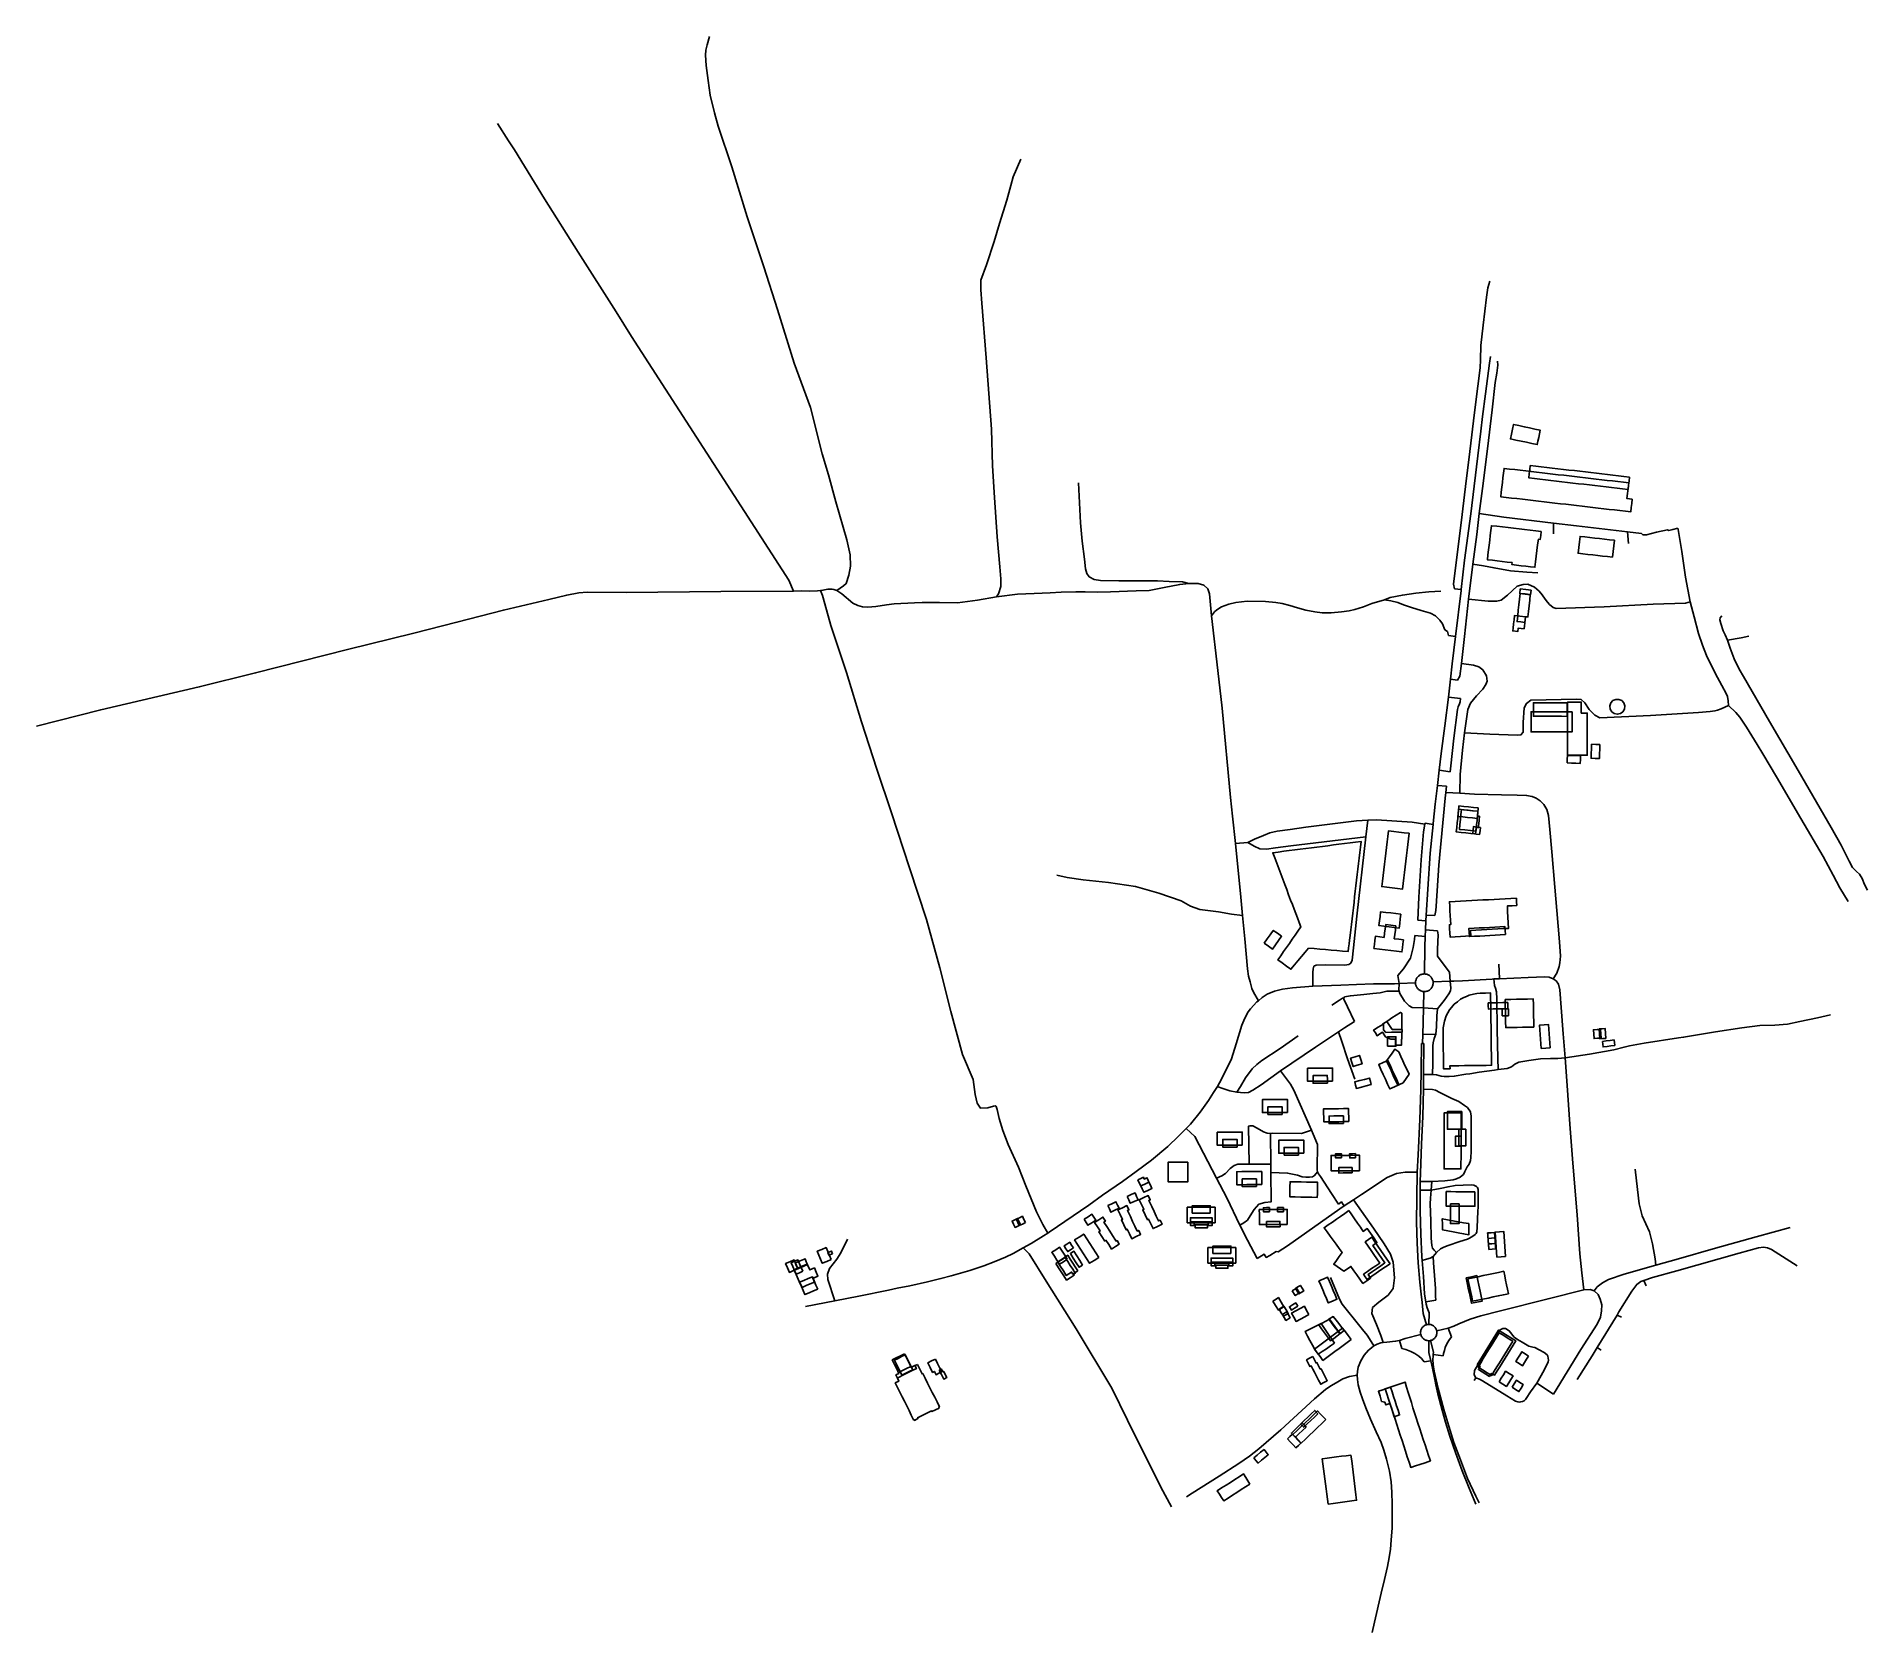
# Model space of a CAD drawing. Header units: metres. Extents: x 2558945 to 2560556, y 1136865 to 1138270.
import ezdxf

# ---------------------------------------------------------------- set-up
doc = ezdxf.new("R2010")
doc.units = ezdxf.units.M
doc.layers.add('Buildings', color=7, linetype='Continuous')
doc.layers.add('Roads', color=7, linetype='Continuous')

msp = doc.modelspace()

# ---------------------------------------------------------------- linework, layer by layer
at = {"layer": 'Buildings'}
for points in [[(2560266.721, 1137917.003), (2560266.047, 1137913.876), (2560265.373, 1137910.748), (2560260.666, 1137911.761), (2560255.958, 1137912.775), (2560251.251, 1137913.788), (2560246.543, 1137914.802), (2560241.836, 1137915.815), (2560242.748, 1137920.049), (2560243.659, 1137924.282), (2560244.571, 1137928.516), (2560249.278, 1137927.503), (2560253.985, 1137926.49), (2560258.692, 1137925.476), (2560263.399, 1137924.463), (2560268.106, 1137923.45), (2560267.414, 1137920.226), (2560266.721, 1137917.003)], [(2560349.088, 1137862.699), (2560348.656, 1137858.984), (2560348.223, 1137855.269), (2560347.791, 1137851.554), (2560343.02, 1137852.109), (2560338.249, 1137852.663), (2560333.478, 1137853.218), (2560328.707, 1137853.773), (2560323.936, 1137854.327), (2560319.166, 1137854.882), (2560314.395, 1137855.436), (2560309.624, 1137855.991), (2560304.853, 1137856.546), (2560300.082, 1137857.1), (2560295.311, 1137857.655), (2560290.54, 1137858.21), (2560285.769, 1137858.764), (2560280.998, 1137859.319), (2560276.227, 1137859.873), (2560271.456, 1137860.428), (2560266.685, 1137860.983), (2560261.915, 1137861.537), (2560257.144, 1137862.092), (2560252.373, 1137862.647), (2560247.602, 1137863.201), (2560242.831, 1137863.756), (2560238.06, 1137864.31), (2560233.289, 1137864.865), (2560233.773, 1137869.028), (2560234.257, 1137873.191), (2560234.741, 1137877.355), (2560235.225, 1137881.518), (2560235.709, 1137885.681), (2560236.193, 1137889.844), (2560240.969, 1137889.289), (2560245.744, 1137888.734), (2560250.52, 1137888.178), (2560255.296, 1137887.623), (2560260.072, 1137887.068), (2560264.847, 1137886.513), (2560269.623, 1137885.957), (2560274.399, 1137885.402), (2560279.175, 1137884.847), (2560283.95, 1137884.292), (2560288.726, 1137883.737), (2560293.502, 1137883.181), (2560298.278, 1137882.626), (2560303.053, 1137882.071), (2560307.829, 1137881.516), (2560312.605, 1137880.961), (2560317.381, 1137880.405), (2560322.156, 1137879.85), (2560326.932, 1137879.295), (2560331.708, 1137878.74), (2560336.484, 1137878.184), (2560341.259, 1137877.629), (2560346.035, 1137877.074), (2560345.499, 1137872.463), (2560344.962, 1137867.851), (2560344.426, 1137863.24), (2560349.088, 1137862.699)], [(2560346.63, 1137882.198), (2560346.208, 1137878.566), (2560345.786, 1137874.935), (2560345.364, 1137871.303), (2560340.513, 1137871.867), (2560335.661, 1137872.431), (2560330.81, 1137872.995), (2560325.959, 1137873.559), (2560321.107, 1137874.123), (2560316.256, 1137874.687), (2560311.405, 1137875.251), (2560306.553, 1137875.815), (2560301.702, 1137876.379), (2560296.851, 1137876.942), (2560291.999, 1137877.506), (2560287.148, 1137878.07), (2560282.297, 1137878.634), (2560277.445, 1137879.198), (2560272.594, 1137879.762), (2560267.743, 1137880.326), (2560262.891, 1137880.89), (2560258.04, 1137881.454), (2560258.462, 1137885.086), (2560258.884, 1137888.718), (2560259.306, 1137892.35), (2560264.157, 1137891.786), (2560269.009, 1137891.222), (2560273.86, 1137890.658), (2560278.711, 1137890.094), (2560283.563, 1137889.53), (2560288.414, 1137888.966), (2560293.265, 1137888.402), (2560298.117, 1137887.838), (2560302.968, 1137887.274), (2560307.819, 1137886.71), (2560312.671, 1137886.146), (2560317.522, 1137885.582), (2560322.373, 1137885.018), (2560327.225, 1137884.454), (2560332.076, 1137883.89), (2560336.927, 1137883.326), (2560341.779, 1137882.762), (2560346.63, 1137882.198)], [(2560268.959, 1137834.199), (2560268.545, 1137830.725), (2560268.13, 1137827.25), (2560266.395, 1137827.456), (2560265.807, 1137822.516), (2560265.218, 1137817.575), (2560264.63, 1137812.635), (2560264.041, 1137807.694), (2560263.453, 1137802.754), (2560259.379, 1137803.239), (2560255.305, 1137803.725), (2560251.231, 1137804.21), (2560247.157, 1137804.696), (2560243.083, 1137805.181), (2560243.316, 1137806.89), (2560238.968, 1137807.408), (2560234.619, 1137807.926), (2560230.271, 1137808.444), (2560225.922, 1137808.962), (2560221.574, 1137809.48), (2560222.083, 1137813.757), (2560222.593, 1137818.034), (2560223.102, 1137822.311), (2560223.611, 1137826.587), (2560224.12, 1137830.864), (2560224.63, 1137835.141), (2560225.139, 1137839.418), (2560230.008, 1137838.838), (2560234.877, 1137838.258), (2560239.746, 1137837.678), (2560244.615, 1137837.098), (2560249.483, 1137836.519), (2560254.352, 1137835.939), (2560259.221, 1137835.359), (2560264.09, 1137834.779), (2560268.959, 1137834.199)], [(2560333.291, 1137826.559), (2560332.726, 1137821.614), (2560332.16, 1137816.669), (2560331.595, 1137811.724), (2560327.278, 1137812.218), (2560322.96, 1137812.711), (2560318.643, 1137813.205), (2560314.326, 1137813.699), (2560310.009, 1137814.193), (2560305.691, 1137814.686), (2560301.374, 1137815.18), (2560301.939, 1137820.125), (2560302.505, 1137825.07), (2560303.07, 1137830.015), (2560307.387, 1137829.521), (2560311.705, 1137829.028), (2560316.022, 1137828.534), (2560320.339, 1137828.04), (2560324.656, 1137827.546), (2560328.974, 1137827.053), (2560333.291, 1137826.559)], [(2560259.991, 1137782.728), (2560259.55, 1137778.598), (2560254.819, 1137779.103), (2560250.088, 1137779.608), (2560250.528, 1137783.739), (2560255.26, 1137783.234), (2560259.991, 1137782.728)], [(2560259.323, 1137778.809), (2560258.796, 1137773.873), (2560258.269, 1137768.937), (2560257.742, 1137764.001), (2560257.215, 1137759.065), (2560254.986, 1137759.329), (2560254.72, 1137756.829), (2560254.453, 1137754.329), (2560251.086, 1137754.689), (2560247.718, 1137755.048), (2560248.246, 1137759.991), (2560248.773, 1137764.935), (2560249.301, 1137769.878), (2560249.828, 1137774.822), (2560250.356, 1137779.765), (2560254.84, 1137779.287), (2560259.323, 1137778.809)], [(2560254.39, 1137753.716), (2560254.123, 1137751.226), (2560253.856, 1137748.735), (2560251.281, 1137749.01), (2560248.706, 1137749.284), (2560248.396, 1137746.378), (2560243.911, 1137746.856), (2560244.204, 1137749.259), (2560244.596, 1137752.937), (2560244.989, 1137756.616), (2560245.381, 1137760.294), (2560250.181, 1137759.782), (2560254.98, 1137759.269), (2560254.685, 1137756.493), (2560254.39, 1137753.716)], [(2560329.353, 1137680.775), (2560330.196, 1137683.379), (2560332.025, 1137685.416), (2560334.525, 1137686.532), (2560337.262, 1137686.535), (2560339.765, 1137685.424), (2560341.599, 1137683.392), (2560342.447, 1137680.79), (2560342.164, 1137678.067), (2560340.798, 1137675.694), (2560338.585, 1137674.083), (2560335.908, 1137673.511), (2560333.23, 1137674.077), (2560331.014, 1137675.683), (2560329.642, 1137678.053), (2560329.353, 1137680.775)], [(2560296.21, 1137675.583), (2560296.197, 1137671.149), (2560296.183, 1137666.716), (2560296.17, 1137662.282), (2560296.156, 1137657.848), (2560291.636, 1137657.862), (2560287.117, 1137657.876), (2560282.597, 1137657.889), (2560278.078, 1137657.903), (2560273.558, 1137657.917), (2560269.038, 1137657.931), (2560264.519, 1137657.944), (2560259.999, 1137657.958), (2560260.013, 1137662.392), (2560260.026, 1137666.826), (2560260.04, 1137671.26), (2560260.053, 1137675.694), (2560264.573, 1137675.68), (2560269.092, 1137675.666), (2560273.612, 1137675.652), (2560278.132, 1137675.638), (2560282.651, 1137675.625), (2560287.171, 1137675.611), (2560291.69, 1137675.597), (2560296.21, 1137675.583)], [(2560291.886, 1137683.505), (2560291.874, 1137679.541), (2560291.862, 1137675.578), (2560291.85, 1137671.614), (2560286.883, 1137671.629), (2560281.915, 1137671.644), (2560276.948, 1137671.66), (2560271.98, 1137671.675), (2560267.013, 1137671.69), (2560262.045, 1137671.705), (2560262.058, 1137675.669), (2560262.07, 1137679.634), (2560262.083, 1137683.598), (2560267.05, 1137683.583), (2560272.017, 1137683.567), (2560276.985, 1137683.552), (2560281.952, 1137683.536), (2560286.919, 1137683.521), (2560291.886, 1137683.505)], [(2560304.191, 1137674.633), (2560304.184, 1137674.469), (2560306.842, 1137674.461), (2560309.5, 1137674.453), (2560309.486, 1137669.82), (2560309.472, 1137665.187), (2560309.457, 1137660.554), (2560309.443, 1137655.922), (2560309.429, 1137651.289), (2560309.415, 1137646.656), (2560309.4, 1137642.023), (2560309.386, 1137637.39), (2560305.038, 1137637.403), (2560300.691, 1137637.417), (2560296.343, 1137637.43), (2560291.995, 1137637.443), (2560292.009, 1137642.118), (2560292.024, 1137646.792), (2560292.038, 1137651.467), (2560292.053, 1137656.141), (2560292.067, 1137660.816), (2560292.081, 1137665.49), (2560292.096, 1137670.165), (2560292.11, 1137674.839), (2560292.125, 1137679.514), (2560292.139, 1137684.188), (2560296.164, 1137684.176), (2560300.189, 1137684.163), (2560304.214, 1137684.151), (2560304.203, 1137679.392), (2560304.191, 1137674.633)], [(2560320.561, 1137646.709), (2560320.406, 1137642.615), (2560320.251, 1137638.52), (2560320.096, 1137634.426), (2560316.433, 1137634.565), (2560312.77, 1137634.703), (2560312.925, 1137638.797), (2560313.079, 1137642.892), (2560313.234, 1137646.986), (2560316.898, 1137646.848), (2560320.561, 1137646.709)], [(2560291.741, 1137630.625), (2560291.866, 1137633.909), (2560291.99, 1137637.193), (2560295.861, 1137637.181), (2560299.733, 1137637.17), (2560303.604, 1137637.158), (2560303.472, 1137633.672), (2560303.34, 1137630.186), (2560299.474, 1137630.332), (2560295.607, 1137630.479), (2560291.741, 1137630.625)], [(2560213.26, 1137588.088), (2560212.846, 1137584.09), (2560212.432, 1137580.092), (2560212.018, 1137576.095), (2560211.604, 1137572.097), (2560211.19, 1137568.099), (2560206.939, 1137568.54), (2560202.688, 1137568.98), (2560198.437, 1137569.421), (2560194.186, 1137569.861), (2560194.6, 1137573.859), (2560195.014, 1137577.857), (2560195.429, 1137581.854), (2560195.843, 1137585.852), (2560196.257, 1137589.85), (2560200.508, 1137589.41), (2560204.759, 1137588.969), (2560209.009, 1137588.529), (2560213.26, 1137588.088)], [(2560213.563, 1137591.01), (2560213.089, 1137586.428), (2560212.614, 1137581.846), (2560208.363, 1137582.286), (2560204.112, 1137582.727), (2560199.861, 1137583.167), (2560195.61, 1137583.607), (2560196.085, 1137588.189), (2560196.56, 1137592.771), (2560200.811, 1137592.331), (2560205.061, 1137591.891), (2560209.312, 1137591.45), (2560213.563, 1137591.01)], [(2560214.629, 1137583.622), (2560214.28, 1137580.251), (2560213.93, 1137576.881), (2560213.581, 1137573.51), (2560211.77, 1137573.697), (2560211.45, 1137570.613), (2560206.607, 1137571.115), (2560201.763, 1137571.616), (2560196.92, 1137572.118), (2560197.373, 1137576.487), (2560197.825, 1137580.855), (2560198.278, 1137585.224), (2560198.73, 1137589.593), (2560203.573, 1137589.091), (2560208.417, 1137588.59), (2560213.26, 1137588.088), (2560212.817, 1137583.81), (2560214.629, 1137583.622)], [(2560215.393, 1137573.91), (2560215.072, 1137570.82), (2560214.752, 1137567.73), (2560211.688, 1137568.048), (2560208.623, 1137568.365), (2560208.943, 1137571.455), (2560209.263, 1137574.545), (2560212.328, 1137574.228), (2560215.393, 1137573.91)], [(2560100.309, 1137474.724), (2560099.863, 1137471.352), (2560099.417, 1137467.981), (2560098.971, 1137464.609), (2560093.994, 1137465.041), (2560089.016, 1137465.474), (2560084.039, 1137465.906), (2560079.062, 1137466.339), (2560074.085, 1137466.771), (2560069.107, 1137467.204), (2560064.13, 1137467.636), (2560061.037, 1137463.929), (2560057.944, 1137460.222), (2560054.852, 1137456.515), (2560051.759, 1137452.808), (2560048.666, 1137449.101), (2560044.835, 1137451.835), (2560041.005, 1137454.569), (2560037.174, 1137457.303), (2560039.689, 1137460.93), (2560042.204, 1137464.556), (2560044.719, 1137468.183), (2560047.234, 1137471.809), (2560049.748, 1137475.436), (2560052.263, 1137479.062), (2560054.778, 1137482.689), (2560057.293, 1137486.315), (2560055.81, 1137490.234), (2560054.327, 1137494.153), (2560052.845, 1137498.072), (2560051.362, 1137501.992), (2560049.879, 1137505.911), (2560048.396, 1137509.83), (2560046.64, 1137514.47), (2560044.885, 1137519.111), (2560043.129, 1137523.751), (2560041.374, 1137528.392), (2560039.618, 1137533.032), (2560037.863, 1137537.673), (2560036.107, 1137542.313), (2560034.352, 1137546.954), (2560032.596, 1137551.594), (2560037.456, 1137552.212), (2560042.316, 1137552.831), (2560047.176, 1137553.449), (2560052.037, 1137554.067), (2560056.897, 1137554.685), (2560061.757, 1137555.304), (2560066.617, 1137555.922), (2560071.477, 1137556.54), (2560076.337, 1137557.158), (2560081.197, 1137557.777), (2560086.057, 1137558.395), (2560090.918, 1137559.013), (2560095.778, 1137559.631), (2560100.638, 1137560.25), (2560105.498, 1137560.868), (2560110.358, 1137561.486), (2560109.795, 1137556.622), (2560109.231, 1137551.759), (2560108.668, 1137546.895), (2560108.105, 1137542.031), (2560107.541, 1137537.167), (2560106.978, 1137532.304), (2560106.415, 1137527.44), (2560105.851, 1137522.576), (2560105.288, 1137517.713), (2560104.724, 1137512.849), (2560104.161, 1137507.985), (2560103.598, 1137503.122), (2560103.034, 1137498.258), (2560102.471, 1137493.394), (2560101.908, 1137488.53), (2560101.344, 1137483.667), (2560100.781, 1137478.803), (2560100.846, 1137478.791), (2560100.309, 1137474.724)], [(2560152.811, 1137568.691), (2560152.219, 1137563.774), (2560151.627, 1137558.856), (2560151.035, 1137553.939), (2560150.443, 1137549.022), (2560149.851, 1137544.105), (2560149.259, 1137539.187), (2560148.667, 1137534.27), (2560148.075, 1137529.353), (2560147.483, 1137524.435), (2560146.891, 1137519.518), (2560142.321, 1137520.068), (2560137.751, 1137520.618), (2560133.18, 1137521.168), (2560128.61, 1137521.718), (2560129.202, 1137526.636), (2560129.794, 1137531.553), (2560130.386, 1137536.471), (2560130.978, 1137541.388), (2560131.57, 1137546.306), (2560132.162, 1137551.223), (2560132.754, 1137556.14), (2560133.346, 1137561.058), (2560133.938, 1137565.976), (2560134.53, 1137570.893), (2560139.1, 1137570.343), (2560143.671, 1137569.792), (2560148.241, 1137569.241), (2560152.811, 1137568.691)], [(2560206.975, 1137478.333), (2560202.415, 1137478.089), (2560197.854, 1137477.844), (2560193.294, 1137477.6), (2560188.733, 1137477.356), (2560188.539, 1137480.974), (2560188.345, 1137484.593), (2560188.151, 1137488.211), (2560189.245, 1137488.305), (2560189.03, 1137492.331), (2560188.815, 1137496.357), (2560188.599, 1137500.384), (2560188.384, 1137504.41), (2560188.169, 1137508.436), (2560193.077, 1137508.699), (2560197.986, 1137508.961), (2560202.894, 1137509.224), (2560207.802, 1137509.486), (2560212.711, 1137509.749), (2560217.619, 1137510.011), (2560222.527, 1137510.274), (2560227.436, 1137510.536), (2560232.344, 1137510.799), (2560237.252, 1137511.061), (2560242.161, 1137511.324), (2560247.069, 1137511.586), (2560247.24, 1137508.381), (2560247.411, 1137505.175), (2560243.261, 1137504.953), (2560239.111, 1137504.73), (2560239.375, 1137499.803), (2560239.639, 1137494.876), (2560239.902, 1137489.948), (2560240.166, 1137485.021), (2560235.387, 1137484.766), (2560230.608, 1137484.51), (2560225.829, 1137484.255), (2560221.051, 1137483.999), (2560216.272, 1137483.744), (2560211.493, 1137483.488), (2560206.714, 1137483.233), (2560206.975, 1137478.333)], [(2560145.436, 1137497.429), (2560144.92, 1137493.346), (2560144.404, 1137489.263), (2560143.888, 1137485.18), (2560139.425, 1137485.745), (2560134.962, 1137486.309), (2560130.499, 1137486.874), (2560126.036, 1137487.438), (2560126.552, 1137491.521), (2560127.069, 1137495.603), (2560127.585, 1137499.686), (2560132.048, 1137499.122), (2560136.511, 1137498.558), (2560140.973, 1137497.993), (2560145.436, 1137497.429)], [(2560025.185, 1137471.933), (2560027.838, 1137475.699), (2560030.492, 1137479.464), (2560033.145, 1137483.23), (2560036.806, 1137480.651), (2560040.466, 1137478.071), (2560037.812, 1137474.305), (2560035.159, 1137470.54), (2560032.505, 1137466.774), (2560028.845, 1137469.354), (2560025.185, 1137471.933)], [(2560141.068, 1137487.225), (2560140.59, 1137483.452), (2560140.113, 1137479.679), (2560139.635, 1137475.906), (2560143.665, 1137475.396), (2560147.694, 1137474.886), (2560147.249, 1137471.364), (2560146.803, 1137467.841), (2560146.358, 1137464.319), (2560141.423, 1137464.943), (2560136.488, 1137465.567), (2560131.553, 1137466.192), (2560126.618, 1137466.816), (2560121.683, 1137467.44), (2560122.129, 1137470.963), (2560122.574, 1137474.485), (2560123.02, 1137478.008), (2560126.809, 1137477.529), (2560130.598, 1137477.049), (2560131.075, 1137480.822), (2560131.552, 1137484.595), (2560132.029, 1137488.368), (2560136.549, 1137487.797), (2560141.068, 1137487.225)], [(2560237.414, 1137479.477), (2560232.884, 1137479.235), (2560228.354, 1137478.993), (2560223.824, 1137478.751), (2560219.293, 1137478.508), (2560214.763, 1137478.266), (2560210.233, 1137478.024), (2560205.703, 1137477.782), (2560205.513, 1137481.343), (2560205.322, 1137484.903), (2560209.852, 1137485.145), (2560214.382, 1137485.387), (2560218.912, 1137485.629), (2560223.443, 1137485.871), (2560227.973, 1137486.113), (2560232.503, 1137486.355), (2560237.033, 1137486.597), (2560237.224, 1137483.037), (2560237.414, 1137479.477)], [(2560188.674, 1137361.369), (2560185.834, 1137361.332), (2560182.994, 1137361.295), (2560182.955, 1137364.231), (2560182.893, 1137368.983), (2560182.831, 1137373.735), (2560182.769, 1137378.487), (2560182.707, 1137383.24), (2560182.645, 1137387.992), (2560182.583, 1137392.744), (2560182.521, 1137397.496), (2560183.153, 1137400.401), (2560183.785, 1137403.305), (2560185.375, 1137407.975), (2560186.74, 1137410.818), (2560188.181, 1137413.273), (2560189.924, 1137415.501), (2560192.356, 1137418.181), (2560195.119, 1137420.463), (2560198.006, 1137422.618), (2560200.7, 1137424.196), (2560203.082, 1137425.187), (2560205.463, 1137426.178), (2560209.34, 1137427.131), (2560212.236, 1137427.589), (2560215.131, 1137428.046), (2560219.75, 1137428.106), (2560224.369, 1137428.166), (2560224.433, 1137423.254), (2560224.497, 1137418.343), (2560224.561, 1137413.431), (2560224.626, 1137408.519), (2560224.69, 1137403.608), (2560224.754, 1137398.696), (2560224.818, 1137393.784), (2560224.882, 1137388.873), (2560224.947, 1137383.961), (2560225.011, 1137379.049), (2560225.075, 1137374.138), (2560225.139, 1137369.226), (2560225.2, 1137364.536), (2560220.425, 1137364.474), (2560215.65, 1137364.411), (2560210.875, 1137364.349), (2560206.1, 1137364.287), (2560201.325, 1137364.225), (2560196.55, 1137364.162), (2560191.775, 1137364.1), (2560188.64, 1137364.059), (2560188.674, 1137361.369)], [(2560222.309, 1137419.39), (2560226.588, 1137419.48), (2560230.867, 1137419.57), (2560235.146, 1137419.66), (2560239.425, 1137419.75), (2560239.482, 1137417.081), (2560239.538, 1137414.411), (2560235.259, 1137414.321), (2560230.98, 1137414.231), (2560226.7, 1137414.141), (2560222.421, 1137414.051), (2560222.365, 1137416.721), (2560222.309, 1137419.39)], [(2560234.471, 1137414.125), (2560237.238, 1137414.183), (2560240.005, 1137414.241), (2560240.069, 1137411.215), (2560240.133, 1137408.188), (2560237.366, 1137408.13), (2560234.599, 1137408.071), (2560234.535, 1137411.098), (2560234.471, 1137414.125)], [(2560262.456, 1137398.215), (2560257.513, 1137398.111), (2560252.571, 1137398.007), (2560247.628, 1137397.903), (2560242.686, 1137397.799), (2560237.743, 1137397.695), (2560237.639, 1137402.635), (2560237.535, 1137407.575), (2560237.432, 1137412.516), (2560237.328, 1137417.456), (2560237.224, 1137422.396), (2560242.166, 1137422.5), (2560247.109, 1137422.604), (2560252.051, 1137422.708), (2560256.994, 1137422.812), (2560261.936, 1137422.916), (2560262.04, 1137417.976), (2560262.144, 1137413.036), (2560262.248, 1137408.095), (2560262.352, 1137403.155), (2560262.456, 1137398.215)], [(2560132.956, 1137403.059), (2560135.385, 1137399.495), (2560137.813, 1137395.931), (2560142.117, 1137395.971), (2560146.421, 1137396.011), (2560146.278, 1137391.736), (2560146.135, 1137387.461), (2560145.915, 1137387.46), (2560145.939, 1137384.885), (2560145.963, 1137382.309), (2560143.37, 1137382.285), (2560140.776, 1137382.26), (2560140.752, 1137384.848), (2560140.728, 1137387.436), (2560136.605, 1137387.416), (2560134.252, 1137388.505), (2560131.9, 1137389.593), (2560129.245, 1137393.546), (2560126.882, 1137392.055), (2560124.519, 1137390.564), (2560122.979, 1137393.004), (2560121.439, 1137395.444), (2560125.421, 1137397.957), (2560129.403, 1137400.469), (2560129.239, 1137400.713), (2560132.956, 1137403.059)], [(2560146.414, 1137393.613), (2560141.713, 1137393.569), (2560137.011, 1137393.524), (2560132.31, 1137393.48), (2560130.154, 1137395.743), (2560130.127, 1137398.493), (2560130.101, 1137401.243), (2560133.819, 1137403.701), (2560137.537, 1137406.159), (2560141.255, 1137408.616), (2560144.973, 1137411.074), (2560146.256, 1137410.364), (2560146.296, 1137406.176), (2560146.335, 1137401.989), (2560146.375, 1137397.801), (2560146.414, 1137393.613)], [(2560276.931, 1137380.006), (2560272.93, 1137379.706), (2560268.929, 1137379.406), (2560268.623, 1137383.485), (2560268.317, 1137387.565), (2560268.011, 1137391.644), (2560267.705, 1137395.724), (2560267.399, 1137399.803), (2560271.401, 1137400.103), (2560275.403, 1137400.403), (2560275.709, 1137396.324), (2560276.014, 1137392.244), (2560276.32, 1137388.165), (2560276.625, 1137384.085), (2560276.931, 1137380.006)], [(2560319.918, 1137396.566), (2560322.521, 1137396.743), (2560325.124, 1137396.919), (2560325.419, 1137392.572), (2560325.713, 1137388.226), (2560323.109, 1137388.05), (2560320.505, 1137387.875), (2560320.212, 1137392.221), (2560319.918, 1137396.566)], [(2560133.721, 1137381.336), (2560133.743, 1137385.475), (2560133.765, 1137389.614), (2560137.354, 1137389.595), (2560141.109, 1137389.575), (2560141.087, 1137385.436), (2560141.064, 1137381.297), (2560137.393, 1137381.317), (2560133.721, 1137381.336)], [(2560321.759, 1137388.46), (2560318.61, 1137388.248), (2560315.46, 1137388.035), (2560315.2, 1137391.882), (2560314.94, 1137395.729), (2560318.09, 1137395.942), (2560321.239, 1137396.155), (2560321.499, 1137392.308), (2560321.759, 1137388.46)], [(2560322.796, 1137385.469), (2560326.202, 1137385.924), (2560329.609, 1137386.379), (2560333.015, 1137386.834), (2560333.655, 1137382.036), (2560330.249, 1137381.581), (2560326.844, 1137381.126), (2560323.438, 1137380.671), (2560322.796, 1137385.469)], [(2560107.058, 1137364.571), (2560103.48, 1137363.435), (2560102.329, 1137367.056), (2560101.178, 1137370.676), (2560105.052, 1137371.91), (2560108.926, 1137373.143), (2560110.078, 1137369.522), (2560111.23, 1137365.9), (2560107.058, 1137364.571)], [(2560143.699, 1137347.464), (2560139.682, 1137345.624), (2560135.665, 1137343.784), (2560133.715, 1137348.041), (2560131.765, 1137352.298), (2560129.814, 1137356.555), (2560127.864, 1137360.812), (2560125.914, 1137365.069), (2560129.931, 1137366.909), (2560133.948, 1137368.749), (2560135.898, 1137364.492), (2560137.848, 1137360.235), (2560139.799, 1137355.978), (2560141.749, 1137351.721), (2560143.699, 1137347.464)], [(2560146.72, 1137348.848), (2560142.67, 1137346.993), (2560140.711, 1137351.269), (2560138.752, 1137355.546), (2560136.792, 1137359.822), (2560134.833, 1137364.099), (2560132.874, 1137368.375), (2560135.294, 1137371.82), (2560137.715, 1137375.265), (2560140.135, 1137378.71), (2560143.554, 1137376.25), (2560145.371, 1137372.313), (2560147.189, 1137368.376), (2560149.006, 1137364.439), (2560150.824, 1137360.502), (2560152.641, 1137356.565), (2560149.978, 1137352.843), (2560147.315, 1137349.12), (2560146.72, 1137348.848)], [(2560085.329, 1137350.538), (2560080.928, 1137350.517), (2560076.527, 1137350.496), (2560072.126, 1137350.476), (2560067.725, 1137350.455), (2560063.324, 1137350.434), (2560063.306, 1137354.251), (2560063.288, 1137358.069), (2560063.27, 1137361.886), (2560067.671, 1137361.907), (2560072.072, 1137361.928), (2560076.473, 1137361.948), (2560080.874, 1137361.969), (2560085.275, 1137361.99), (2560085.293, 1137358.173), (2560085.311, 1137354.355), (2560085.329, 1137350.538)], [(2560080.709, 1137348.824), (2560076.507, 1137348.804), (2560072.306, 1137348.785), (2560068.104, 1137348.765), (2560068.089, 1137352.13), (2560068.073, 1137355.494), (2560072.274, 1137355.514), (2560076.475, 1137355.534), (2560080.676, 1137355.554), (2560080.693, 1137352.189), (2560080.709, 1137348.824)], [(2560119.268, 1137347.489), (2560114.959, 1137346.384), (2560110.649, 1137345.279), (2560106.34, 1137344.174), (2560105.605, 1137347.044), (2560104.869, 1137349.913), (2560109.178, 1137351.018), (2560113.486, 1137352.124), (2560117.795, 1137353.229), (2560118.532, 1137350.359), (2560119.268, 1137347.489)], [(2560045.554, 1137322.984), (2560041.153, 1137322.963), (2560036.752, 1137322.942), (2560032.351, 1137322.922), (2560027.95, 1137322.901), (2560023.549, 1137322.88), (2560023.531, 1137326.698), (2560023.513, 1137330.515), (2560023.495, 1137334.333), (2560027.896, 1137334.354), (2560032.297, 1137334.374), (2560036.698, 1137334.395), (2560041.099, 1137334.415), (2560045.5, 1137334.436), (2560045.518, 1137330.619), (2560045.536, 1137326.801), (2560045.554, 1137322.984)], [(2560040.934, 1137321.27), (2560036.732, 1137321.25), (2560032.531, 1137321.231), (2560028.329, 1137321.211), (2560028.314, 1137324.576), (2560028.298, 1137327.94), (2560032.499, 1137327.96), (2560036.7, 1137327.98), (2560040.901, 1137328), (2560040.918, 1137324.635), (2560040.934, 1137321.27)], [(2560099.484, 1137314.928), (2560095.083, 1137314.907), (2560090.682, 1137314.886), (2560086.281, 1137314.866), (2560081.88, 1137314.845), (2560077.479, 1137314.824), (2560077.461, 1137318.641), (2560077.443, 1137322.459), (2560077.425, 1137326.276), (2560081.826, 1137326.297), (2560086.227, 1137326.318), (2560090.628, 1137326.338), (2560095.029, 1137326.359), (2560099.43, 1137326.38), (2560099.448, 1137322.563), (2560099.466, 1137318.745), (2560099.484, 1137314.928)], [(2560094.864, 1137313.214), (2560090.662, 1137313.194), (2560086.461, 1137313.175), (2560082.259, 1137313.155), (2560082.244, 1137316.52), (2560082.228, 1137319.884), (2560086.429, 1137319.904), (2560090.63, 1137319.924), (2560094.831, 1137319.944), (2560094.848, 1137316.579), (2560094.864, 1137313.214)], [(2560198.458, 1137322.754), (2560198.443, 1137317.812), (2560198.428, 1137312.87), (2560198.412, 1137307.928), (2560198.397, 1137302.986), (2560198.382, 1137298.044), (2560198.367, 1137293.102), (2560198.352, 1137288.16), (2560198.336, 1137283.218), (2560198.321, 1137278.276), (2560198.306, 1137273.334), (2560193.335, 1137273.349), (2560188.364, 1137273.365), (2560183.393, 1137273.38), (2560183.408, 1137278.322), (2560183.423, 1137283.264), (2560183.438, 1137288.206), (2560183.453, 1137293.148), (2560183.468, 1137298.09), (2560183.483, 1137303.031), (2560183.498, 1137307.973), (2560183.513, 1137312.915), (2560183.528, 1137317.857), (2560183.543, 1137322.799), (2560188.515, 1137322.784), (2560193.486, 1137322.769), (2560198.458, 1137322.754)], [(2560198.96, 1137323.893), (2560198.949, 1137319.972), (2560198.937, 1137316.051), (2560198.926, 1137312.13), (2560198.914, 1137308.209), (2560194.747, 1137308.221), (2560190.581, 1137308.233), (2560186.414, 1137308.245), (2560186.426, 1137312.166), (2560186.437, 1137316.088), (2560186.449, 1137320.009), (2560186.46, 1137323.93), (2560190.627, 1137323.918), (2560194.793, 1137323.905), (2560198.96, 1137323.893)], [(2560005.85, 1137294.289), (2560001.449, 1137294.268), (2559997.048, 1137294.247), (2559992.647, 1137294.227), (2559988.246, 1137294.206), (2559983.845, 1137294.185), (2559983.827, 1137298.003), (2559983.809, 1137301.82), (2559983.791, 1137305.638), (2559988.192, 1137305.659), (2559992.593, 1137305.679), (2559996.994, 1137305.7), (2560001.395, 1137305.72), (2560005.796, 1137305.741), (2560005.814, 1137301.924), (2560005.832, 1137298.106), (2560005.85, 1137294.289)], [(2560198.376, 1137296.215), (2560198.368, 1137293.256), (2560193.483, 1137293.271), (2560193.494, 1137297.164), (2560193.502, 1137299.717), (2560193.51, 1137302.269), (2560198.395, 1137302.254), (2560198.386, 1137299.235), (2560198.376, 1137296.215)], [(2560202.5, 1137308.22), (2560202.485, 1137303.348), (2560202.47, 1137298.475), (2560202.455, 1137293.603), (2560199.435, 1137293.612), (2560196.414, 1137293.621), (2560196.429, 1137298.494), (2560196.443, 1137303.366), (2560196.458, 1137308.239), (2560199.479, 1137308.23), (2560202.5, 1137308.22)], [(2560001.23, 1137292.575), (2559997.028, 1137292.555), (2559992.827, 1137292.536), (2559988.625, 1137292.516), (2559988.61, 1137295.881), (2559988.594, 1137299.245), (2559992.795, 1137299.265), (2559996.996, 1137299.285), (2560001.197, 1137299.305), (2560001.214, 1137295.94), (2560001.23, 1137292.575)], [(2560059.935, 1137287.25), (2560055.534, 1137287.229), (2560051.133, 1137287.208), (2560046.732, 1137287.188), (2560042.331, 1137287.167), (2560037.93, 1137287.146), (2560037.912, 1137290.964), (2560037.894, 1137294.781), (2560037.876, 1137298.599), (2560042.277, 1137298.62), (2560046.678, 1137298.641), (2560051.079, 1137298.661), (2560055.48, 1137298.682), (2560059.881, 1137298.703), (2560059.899, 1137294.885), (2560059.917, 1137291.068), (2560059.935, 1137287.25)], [(2560055.315, 1137285.536), (2560051.113, 1137285.517), (2560046.912, 1137285.497), (2560042.71, 1137285.478), (2560042.695, 1137288.842), (2560042.679, 1137292.206), (2560046.88, 1137292.226), (2560051.082, 1137292.246), (2560055.283, 1137292.266), (2560055.299, 1137288.901), (2560055.315, 1137285.536)], [(2560109.135, 1137271.69), (2560104.962, 1137271.663), (2560100.79, 1137271.635), (2560096.617, 1137271.608), (2560092.444, 1137271.581), (2560088.272, 1137271.553), (2560084.099, 1137271.526), (2560084.069, 1137276.067), (2560084.04, 1137280.609), (2560084.01, 1137285.15), (2560088.183, 1137285.177), (2560092.355, 1137285.204), (2560096.528, 1137285.232), (2560100.701, 1137285.259), (2560104.873, 1137285.286), (2560109.046, 1137285.313), (2560109.076, 1137280.772), (2560109.105, 1137276.231), (2560109.135, 1137271.69)], [(2560093.105, 1137283.002), (2560090.51, 1137282.985), (2560087.915, 1137282.968), (2560087.891, 1137286.625), (2560090.486, 1137286.643), (2560093.081, 1137286.66), (2560093.105, 1137283.002)], [(2560105.484, 1137283.082), (2560102.913, 1137283.066), (2560100.341, 1137283.049), (2560100.318, 1137286.707), (2560102.889, 1137286.724), (2560105.46, 1137286.74), (2560105.484, 1137283.082)], [(2559957.884, 1137279.261), (2559957.873, 1137274.927), (2559957.862, 1137270.593), (2559957.852, 1137266.258), (2559957.841, 1137261.924), (2559953.52, 1137261.935), (2559949.199, 1137261.946), (2559944.877, 1137261.956), (2559940.556, 1137261.967), (2559940.567, 1137266.301), (2559940.578, 1137270.636), (2559940.589, 1137274.97), (2559940.6, 1137279.304), (2559944.921, 1137279.293), (2559949.242, 1137279.283), (2559953.563, 1137279.272), (2559957.884, 1137279.261)], [(2560022.971, 1137259.533), (2560018.57, 1137259.512), (2560014.169, 1137259.491), (2560009.768, 1137259.471), (2560005.367, 1137259.45), (2560000.966, 1137259.429), (2560000.948, 1137263.246), (2560000.931, 1137267.064), (2560000.913, 1137270.881), (2560005.314, 1137270.902), (2560009.715, 1137270.923), (2560014.116, 1137270.943), (2560018.517, 1137270.964), (2560022.918, 1137270.985), (2560022.936, 1137267.168), (2560022.953, 1137263.35), (2560022.971, 1137259.533)], [(2560102.491, 1137269.793), (2560098.566, 1137269.767), (2560094.641, 1137269.742), (2560090.716, 1137269.716), (2560090.686, 1137274.44), (2560094.611, 1137274.465), (2560098.535, 1137274.491), (2560102.46, 1137274.516), (2560102.491, 1137269.793)], [(2559904.513, 1137249.125), (2559907.958, 1137250.677), (2559911.403, 1137252.229), (2559912.79, 1137249.15), (2559914.118, 1137246.204), (2559910.672, 1137244.652), (2559907.226, 1137243.1), (2559905.87, 1137246.113), (2559904.513, 1137249.125)], [(2559913.901, 1137263.614), (2559916.38, 1137264.786), (2559918.859, 1137265.958), (2559919.594, 1137264.403), (2559921.886, 1137265.486), (2559922.646, 1137263.879), (2559923.666, 1137261.721), (2559920.041, 1137260.008), (2559916.416, 1137258.294), (2559915.396, 1137260.451), (2559913.901, 1137263.614)], [(2559916.416, 1137258.294), (2559920.041, 1137260.008), (2559923.666, 1137261.721), (2559924.98, 1137258.942), (2559926.294, 1137256.163), (2559922.669, 1137254.449), (2559919.044, 1137252.735), (2559917.646, 1137255.694), (2559916.416, 1137258.294)], [(2560018.351, 1137257.819), (2560014.15, 1137257.799), (2560009.948, 1137257.78), (2560005.747, 1137257.76), (2560005.731, 1137261.125), (2560005.715, 1137264.489), (2560009.916, 1137264.509), (2560014.118, 1137264.529), (2560018.319, 1137264.549), (2560018.335, 1137261.184), (2560018.351, 1137257.819)], [(2560071.961, 1137254.485), (2560071.9, 1137251.383), (2560071.839, 1137248.281), (2560066.994, 1137248.377), (2560062.149, 1137248.473), (2560057.304, 1137248.568), (2560052.459, 1137248.664), (2560047.614, 1137248.76), (2560047.701, 1137253.194), (2560047.789, 1137257.629), (2560047.876, 1137262.063), (2560052.721, 1137261.967), (2560057.566, 1137261.871), (2560062.411, 1137261.776), (2560067.256, 1137261.68), (2560072.101, 1137261.584), (2560072.031, 1137258.035), (2560071.961, 1137254.485)], [(2560210.639, 1137253.229), (2560210.624, 1137248.997), (2560210.608, 1137244.765), (2560210.593, 1137240.533), (2560206.368, 1137240.549), (2560202.142, 1137240.564), (2560197.917, 1137240.579), (2560193.692, 1137240.595), (2560189.466, 1137240.611), (2560185.241, 1137240.626), (2560185.257, 1137244.858), (2560185.272, 1137249.089), (2560185.288, 1137253.321), (2560189.513, 1137253.306), (2560193.738, 1137253.29), (2560197.964, 1137253.275), (2560202.189, 1137253.26), (2560206.414, 1137253.244), (2560210.639, 1137253.229)], [(2559887.393, 1137241.003), (2559890.999, 1137242.729), (2559894.605, 1137244.454), (2559896.013, 1137241.513), (2559897.38, 1137238.653), (2559893.774, 1137236.927), (2559890.169, 1137235.201), (2559888.8, 1137238.061), (2559887.393, 1137241.003)], [(2559905.283, 1137235.539), (2559907.305, 1137231.313), (2559909.327, 1137227.086), (2559911.349, 1137222.86), (2559913.371, 1137218.633), (2559914.66, 1137219.25), (2559916.368, 1137215.684), (2559912.451, 1137213.809), (2559908.534, 1137211.934), (2559906.567, 1137216.043), (2559904.6, 1137220.151), (2559903.665, 1137219.704), (2559901.567, 1137224.087), (2559899.469, 1137228.47), (2559900.403, 1137228.918), (2559898.4, 1137233.102), (2559896.396, 1137237.285), (2559900.313, 1137239.16), (2559904.23, 1137241.035), (2559906.056, 1137237.22), (2559904.769, 1137236.603), (2559905.283, 1137235.539)], [(2559924.071, 1137244.404), (2559926.093, 1137240.178), (2559928.116, 1137235.951), (2559930.138, 1137231.725), (2559932.16, 1137227.498), (2559933.449, 1137228.115), (2559935.156, 1137224.549), (2559931.24, 1137222.674), (2559927.323, 1137220.799), (2559925.356, 1137224.908), (2559923.389, 1137229.016), (2559922.454, 1137228.569), (2559920.356, 1137232.952), (2559918.258, 1137237.335), (2559919.191, 1137237.783), (2559917.188, 1137241.967), (2559915.185, 1137246.15), (2559919.102, 1137248.025), (2559923.019, 1137249.9), (2559924.845, 1137246.085), (2559923.558, 1137245.468), (2559924.071, 1137244.404)], [(2559981.935, 1137225.935), (2559977.026, 1137225.931), (2559972.117, 1137225.927), (2559967.209, 1137225.924), (2559962.3, 1137225.92), (2559957.391, 1137225.916), (2559957.388, 1137230.459), (2559957.384, 1137235.002), (2559957.381, 1137239.545), (2559962.29, 1137239.549), (2559967.199, 1137239.553), (2559972.107, 1137239.556), (2559977.016, 1137239.56), (2559981.925, 1137239.564), (2559981.928, 1137235.021), (2559981.932, 1137230.478), (2559981.935, 1137225.935)], [(2559977.643, 1137234.436), (2559973.664, 1137234.433), (2559969.685, 1137234.43), (2559965.706, 1137234.427), (2559961.727, 1137234.424), (2559961.724, 1137237.68), (2559961.721, 1137240.936), (2559965.7, 1137240.939), (2559969.679, 1137240.943), (2559973.658, 1137240.946), (2559977.637, 1137240.949), (2559977.64, 1137237.693), (2559977.643, 1137234.436)], [(2560045.434, 1137224.528), (2560040.527, 1137224.496), (2560035.62, 1137224.463), (2560030.712, 1137224.431), (2560025.805, 1137224.398), (2560020.898, 1137224.366), (2560020.869, 1137228.741), (2560020.84, 1137233.115), (2560020.811, 1137237.49), (2560025.718, 1137237.522), (2560030.626, 1137237.554), (2560035.533, 1137237.586), (2560040.441, 1137237.618), (2560045.348, 1137237.65), (2560045.377, 1137233.276), (2560045.405, 1137228.902), (2560045.434, 1137224.528)], [(2560029.655, 1137235.591), (2560027.06, 1137235.574), (2560024.465, 1137235.557), (2560024.441, 1137239.214), (2560027.036, 1137239.231), (2560029.631, 1137239.248), (2560029.655, 1137235.591)], [(2560042.034, 1137235.671), (2560039.463, 1137235.655), (2560036.891, 1137235.638), (2560036.868, 1137239.295), (2560039.439, 1137239.312), (2560042.01, 1137239.329), (2560042.034, 1137235.671)], [(2560099.653, 1137236.588), (2560102.177, 1137232.937), (2560104.701, 1137229.286), (2560107.225, 1137225.636), (2560109.749, 1137221.985), (2560112.273, 1137218.334), (2560115.823, 1137220.788), (2560118.647, 1137216.704), (2560121.47, 1137212.619), (2560124.294, 1137208.535), (2560120.86, 1137206.014), (2560123.479, 1137202.186), (2560126.098, 1137198.359), (2560128.716, 1137194.532), (2560131.335, 1137190.704), (2560127.655, 1137188.102), (2560123.975, 1137185.499), (2560120.294, 1137182.897), (2560116.614, 1137180.294), (2560118.745, 1137177.233), (2560115.348, 1137174.891), (2560111.951, 1137172.548), (2560109.321, 1137176.278), (2560106.691, 1137180.008), (2560104.06, 1137183.738), (2560101.43, 1137187.468), (2560098.285, 1137185.416), (2560095.14, 1137183.363), (2560092.21, 1137185.374), (2560089.281, 1137187.384), (2560086.351, 1137189.395), (2560088.78, 1137192.839), (2560091.209, 1137196.282), (2560093.638, 1137199.726), (2560091.011, 1137203.36), (2560088.383, 1137206.994), (2560085.756, 1137210.629), (2560083.129, 1137214.263), (2560080.501, 1137217.897), (2560077.874, 1137221.531), (2560081.504, 1137224.041), (2560085.134, 1137226.55), (2560088.764, 1137229.06), (2560092.393, 1137231.569), (2560096.023, 1137234.079), (2560099.653, 1137236.588)], [(2560196.76, 1137242.558), (2560196.747, 1137238.219), (2560196.734, 1137233.879), (2560196.721, 1137229.54), (2560196.708, 1137225.2), (2560192.886, 1137225.212), (2560189.063, 1137225.224), (2560189.076, 1137229.563), (2560189.089, 1137233.903), (2560189.102, 1137238.242), (2560189.115, 1137242.581), (2560192.938, 1137242.57), (2560196.76, 1137242.558)], [(2559810.663, 1137224.092), (2559808.273, 1137222.957), (2559805.883, 1137221.822), (2559804.572, 1137224.583), (2559803.261, 1137227.343), (2559805.651, 1137228.478), (2559808.041, 1137229.613), (2559809.352, 1137226.853), (2559810.663, 1137224.092)], [(2559814.989, 1137226.146), (2559812.223, 1137224.832), (2559809.456, 1137223.518), (2559808.145, 1137226.279), (2559806.833, 1137229.04), (2559809.6, 1137230.355), (2559812.366, 1137231.669), (2559813.678, 1137228.908), (2559814.989, 1137226.146)], [(2559866.61, 1137228.969), (2559870.075, 1137231.169), (2559873.539, 1137233.369), (2559875.201, 1137230.752), (2559876.863, 1137228.134), (2559873.399, 1137225.934), (2559869.935, 1137223.734), (2559868.411, 1137226.133), (2559866.61, 1137228.969)], [(2559894.208, 1137210.593), (2559894.744, 1137209.749), (2559895.575, 1137210.278), (2559897.589, 1137207.111), (2559894.175, 1137204.94), (2559890.76, 1137202.768), (2559888.288, 1137206.656), (2559885.816, 1137210.543), (2559884.75, 1137209.865), (2559882.16, 1137213.938), (2559879.57, 1137218.011), (2559880.635, 1137218.689), (2559878.24, 1137222.457), (2559875.844, 1137226.224), (2559879.517, 1137228.56), (2559883.19, 1137230.895), (2559885.394, 1137227.43), (2559884.046, 1137226.573), (2559886.587, 1137222.578), (2559889.127, 1137218.583), (2559891.668, 1137214.588), (2559894.208, 1137210.593)], [(2559975.893, 1137225.999), (2559975.894, 1137223.995), (2559971.778, 1137223.992), (2559967.662, 1137223.989), (2559963.546, 1137223.986), (2559963.544, 1137225.989), (2559960.131, 1137225.987), (2559960.128, 1137230.298), (2559964.9, 1137230.302), (2559969.673, 1137230.306), (2559974.445, 1137230.309), (2559979.217, 1137230.313), (2559979.22, 1137226.002), (2559975.893, 1137225.999)], [(2559960.154, 1137226.878), (2559964.95, 1137226.882), (2559969.746, 1137226.886), (2559974.542, 1137226.889), (2559979.338, 1137226.893), (2559979.341, 1137223.561), (2559975.143, 1137223.558), (2559975.145, 1137221.455), (2559971.577, 1137221.452), (2559968.008, 1137221.45), (2559964.44, 1137221.447), (2559964.438, 1137223.549), (2559960.156, 1137223.545), (2559960.154, 1137226.878)], [(2560039.041, 1137222.381), (2560035.116, 1137222.356), (2560031.191, 1137222.33), (2560027.266, 1137222.305), (2560027.236, 1137227.029), (2560031.161, 1137227.054), (2560035.085, 1137227.08), (2560039.01, 1137227.105), (2560039.041, 1137222.381)], [(2560205.13, 1137225.138), (2560205.186, 1137220.261), (2560205.241, 1137215.383), (2560200.591, 1137216.258), (2560195.941, 1137217.132), (2560191.29, 1137218.007), (2560186.64, 1137218.881), (2560181.99, 1137219.756), (2560181.905, 1137224.64), (2560181.819, 1137229.524), (2560186.481, 1137228.647), (2560191.143, 1137227.77), (2560195.806, 1137226.892), (2560200.468, 1137226.015), (2560205.13, 1137225.138)], [(2559643.9, 1137193.588), (2559640.007, 1137191.965), (2559636.114, 1137190.343), (2559634.647, 1137193.863), (2559633.181, 1137197.384), (2559631.714, 1137200.904), (2559635.607, 1137202.526), (2559639.5, 1137204.148), (2559640.967, 1137200.628), (2559642.433, 1137197.108), (2559643.9, 1137193.588)], [(2559851.759, 1137193.844), (2559848.333, 1137191.65), (2559844.908, 1137189.456), (2559842.667, 1137192.954), (2559840.426, 1137196.451), (2559838.185, 1137199.949), (2559841.61, 1137202.144), (2559845.034, 1137204.339), (2559847.276, 1137200.841), (2559849.517, 1137197.342), (2559851.759, 1137193.844)], [(2559857.154, 1137203.822), (2559854.69, 1137202.215), (2559852.225, 1137200.607), (2559850.596, 1137203.105), (2559848.967, 1137205.603), (2559851.432, 1137207.211), (2559853.896, 1137208.818), (2559855.525, 1137206.32), (2559857.154, 1137203.822)], [(2559879.444, 1137195.403), (2559875.423, 1137192.82), (2559871.402, 1137190.236), (2559868.759, 1137194.35), (2559866.116, 1137198.464), (2559863.474, 1137202.577), (2559860.831, 1137206.691), (2559858.188, 1137210.805), (2559862.21, 1137213.388), (2559866.232, 1137215.972), (2559868.874, 1137211.858), (2559871.517, 1137207.744), (2559874.159, 1137203.631), (2559876.802, 1137199.517), (2559879.444, 1137195.403)], [(2560000.146, 1137190.434), (2559995.237, 1137190.43), (2559990.328, 1137190.426), (2559985.42, 1137190.423), (2559980.511, 1137190.419), (2559975.602, 1137190.415), (2559975.599, 1137194.958), (2559975.595, 1137199.501), (2559975.592, 1137204.044), (2559980.501, 1137204.048), (2559985.41, 1137204.052), (2559990.318, 1137204.055), (2559995.227, 1137204.059), (2560000.136, 1137204.063), (2560000.139, 1137199.52), (2560000.143, 1137194.977), (2560000.146, 1137190.434)], [(2559995.853, 1137198.935), (2559991.874, 1137198.932), (2559987.895, 1137198.929), (2559983.916, 1137198.926), (2559979.937, 1137198.923), (2559979.935, 1137202.179), (2559979.932, 1137205.435), (2559983.911, 1137205.438), (2559987.89, 1137205.442), (2559991.869, 1137205.445), (2559995.848, 1137205.448), (2559995.851, 1137202.192), (2559995.853, 1137198.935)], [(2560135.838, 1137189.928), (2560131.812, 1137187.145), (2560127.786, 1137184.362), (2560123.761, 1137181.579), (2560119.735, 1137178.796), (2560115.709, 1137176.013), (2560114.123, 1137178.307), (2560112.536, 1137180.601), (2560116.112, 1137183.073), (2560119.687, 1137185.545), (2560123.263, 1137188.016), (2560126.838, 1137190.488), (2560124.267, 1137194.206), (2560121.697, 1137197.924), (2560119.126, 1137201.643), (2560116.556, 1137205.361), (2560113.985, 1137209.079), (2560116.899, 1137211.094), (2560119.813, 1137213.108), (2560122.484, 1137209.245), (2560125.155, 1137205.381), (2560127.826, 1137201.518), (2560130.496, 1137197.655), (2560133.167, 1137193.791), (2560135.838, 1137189.928)], [(2560221.758, 1137216.957), (2560224.779, 1137217.187), (2560227.799, 1137217.417), (2560227.806, 1137217.32), (2560227.815, 1137217.208), (2560227.822, 1137217.121), (2560227.851, 1137216.74), (2560227.86, 1137216.617), (2560227.882, 1137216.322), (2560227.939, 1137215.58), (2560227.964, 1137215.253), (2560227.983, 1137215), (2560228.027, 1137214.42), (2560228.04, 1137214.253), (2560228.075, 1137213.792), (2560228.084, 1137213.678), (2560228.115, 1137213.26), (2560228.132, 1137213.045), (2560228.144, 1137212.879), (2560228.16, 1137212.68), (2560228.163, 1137212.636), (2560228.167, 1137212.583), (2560225.147, 1137212.353), (2560222.127, 1137212.123), (2560222.117, 1137212.254), (2560222.111, 1137212.332), (2560222.091, 1137212.585), (2560222.068, 1137212.895), (2560222.025, 1137213.464), (2560221.999, 1137213.793), (2560221.972, 1137214.156), (2560221.942, 1137214.54), (2560221.923, 1137214.793), (2560221.913, 1137214.924), (2560221.863, 1137215.584), (2560221.85, 1137215.748), (2560221.818, 1137216.171), (2560221.768, 1137216.826), (2560221.762, 1137216.904), (2560221.758, 1137216.957)], [(2560222.127, 1137212.123), (2560225.147, 1137212.353), (2560228.167, 1137212.583), (2560228.174, 1137212.486), (2560228.183, 1137212.374), (2560228.19, 1137212.287), (2560228.219, 1137211.906), (2560228.228, 1137211.783), (2560228.259, 1137211.375), (2560228.267, 1137211.272), (2560228.307, 1137210.746), (2560228.332, 1137210.419), (2560228.351, 1137210.166), (2560228.395, 1137209.586), (2560228.408, 1137209.419), (2560228.443, 1137208.958), (2560228.452, 1137208.844), (2560228.483, 1137208.426), (2560228.5, 1137208.211), (2560228.512, 1137208.045), (2560228.528, 1137207.846), (2560228.531, 1137207.802), (2560228.535, 1137207.749), (2560225.515, 1137207.519), (2560222.495, 1137207.289), (2560222.488, 1137207.386), (2560222.479, 1137207.498), (2560222.472, 1137207.585), (2560222.443, 1137207.966), (2560222.434, 1137208.089), (2560222.412, 1137208.384), (2560222.355, 1137209.126), (2560222.33, 1137209.453), (2560222.291, 1137209.959), (2560222.254, 1137210.453), (2560222.219, 1137210.914), (2560222.21, 1137211.028), (2560222.179, 1137211.446), (2560222.162, 1137211.661), (2560222.15, 1137211.827), (2560222.134, 1137212.026), (2560222.131, 1137212.07), (2560222.127, 1137212.123)], [(2560222.495, 1137207.289), (2560225.515, 1137207.519), (2560228.535, 1137207.749), (2560228.542, 1137207.652), (2560228.551, 1137207.54), (2560228.56, 1137207.418), (2560228.583, 1137207.121), (2560228.596, 1137206.949), (2560228.627, 1137206.541), (2560228.635, 1137206.438), (2560228.675, 1137205.912), (2560228.7, 1137205.585), (2560228.739, 1137205.08), (2560228.776, 1137204.585), (2560228.811, 1137204.124), (2560228.843, 1137203.715), (2560228.868, 1137203.377), (2560228.888, 1137203.124), (2560228.899, 1137202.968), (2560228.903, 1137202.915), (2560225.883, 1137202.685), (2560222.863, 1137202.455), (2560222.856, 1137202.552), (2560222.847, 1137202.664), (2560222.84, 1137202.751), (2560222.811, 1137203.132), (2560222.802, 1137203.255), (2560222.78, 1137203.55), (2560222.723, 1137204.292), (2560222.698, 1137204.619), (2560222.679, 1137204.872), (2560222.635, 1137205.452), (2560222.622, 1137205.619), (2560222.595, 1137205.978), (2560222.547, 1137206.612), (2560222.53, 1137206.827), (2560222.518, 1137206.993), (2560222.502, 1137207.192), (2560222.499, 1137207.236), (2560222.495, 1137207.289)], [(2560237.603, 1137196.243), (2560233.769, 1137195.951), (2560229.935, 1137195.659), (2560229.6, 1137200.063), (2560229.264, 1137204.467), (2560228.929, 1137208.871), (2560228.593, 1137213.275), (2560228.258, 1137217.679), (2560232.092, 1137217.971), (2560235.925, 1137218.263), (2560236.261, 1137213.859), (2560236.596, 1137209.455), (2560236.932, 1137205.051), (2560237.267, 1137200.647), (2560237.603, 1137196.243)], [(2559614.574, 1137185.438), (2559610.862, 1137183.848), (2559607.15, 1137182.258), (2559605.494, 1137186.125), (2559603.837, 1137189.992), (2559607.549, 1137191.582), (2559611.261, 1137193.172), (2559612.918, 1137189.305), (2559614.574, 1137185.438)], [(2559618.985, 1137183.219), (2559616.052, 1137181.963), (2559613.118, 1137180.706), (2559611.683, 1137184.055), (2559610.249, 1137187.405), (2559608.814, 1137190.754), (2559611.748, 1137192.011), (2559614.681, 1137193.267), (2559616.116, 1137189.918), (2559617.55, 1137186.568), (2559618.985, 1137183.219)], [(2559624.889, 1137185.05), (2559625.125, 1137184.489), (2559629.163, 1137186.218), (2559630.713, 1137182.598), (2559632.263, 1137178.978), (2559628.956, 1137177.561), (2559627.741, 1137177.216), (2559629.228, 1137173.745), (2559625.607, 1137172.194), (2559621.985, 1137170.644), (2559618.364, 1137169.093), (2559617.006, 1137172.263), (2559616.606, 1137172.099), (2559614.819, 1137176.273), (2559613.032, 1137180.446), (2559611.245, 1137184.62), (2559615.139, 1137186.287), (2559619.032, 1137187.954), (2559622.926, 1137189.621), (2559624.889, 1137185.05)], [(2559619.331, 1137187.42), (2559617.03, 1137186.436), (2559614.728, 1137185.451), (2559613.468, 1137188.395), (2559612.529, 1137190.689), (2559616.748, 1137192.496), (2559620.968, 1137194.303), (2559622.086, 1137191.692), (2559623.204, 1137189.08), (2559619.331, 1137187.42)], [(2559645.27, 1137198.696), (2559642.051, 1137197.355), (2559641.099, 1137199.641), (2559644.318, 1137200.983), (2559645.27, 1137198.696)], [(2559841.846, 1137190.01), (2559845.913, 1137192.616), (2559849.979, 1137195.221), (2559852.168, 1137191.806), (2559854.357, 1137188.39), (2559856.545, 1137184.975), (2559858.734, 1137181.559), (2559857.155, 1137180.548), (2559857.71, 1137179.683), (2559854.433, 1137177.583), (2559851.155, 1137175.483), (2559848.828, 1137179.115), (2559846.501, 1137182.747), (2559844.173, 1137186.378), (2559841.846, 1137190.01)], [(2559861.009, 1137183.61), (2559858.8, 1137182.195), (2559856.591, 1137180.78), (2559855.498, 1137182.488), (2559853.222, 1137181.03), (2559850.946, 1137179.571), (2559848.392, 1137183.557), (2559845.838, 1137187.543), (2559843.284, 1137191.529), (2559846.274, 1137193.444), (2559849.263, 1137195.36), (2559852.253, 1137197.275), (2559854.442, 1137193.859), (2559856.631, 1137190.443), (2559858.82, 1137187.026), (2559861.009, 1137183.61)], [(2559865.288, 1137188.758), (2559862.171, 1137186.781), (2559859.622, 1137190.803), (2559857.072, 1137194.826), (2559854.523, 1137198.848), (2559857.639, 1137200.823), (2559860.189, 1137196.801), (2559862.738, 1137192.78), (2559865.288, 1137188.758)], [(2559994.103, 1137190.498), (2559994.105, 1137188.494), (2559989.989, 1137188.491), (2559985.872, 1137188.488), (2559981.756, 1137188.485), (2559981.755, 1137190.488), (2559978.342, 1137190.486), (2559978.339, 1137194.797), (2559983.111, 1137194.8), (2559987.883, 1137194.804), (2559992.655, 1137194.808), (2559997.427, 1137194.811), (2559997.431, 1137190.501), (2559994.103, 1137190.498)], [(2559978.364, 1137191.377), (2559983.16, 1137191.381), (2559987.957, 1137191.385), (2559992.753, 1137191.388), (2559997.549, 1137191.392), (2559997.551, 1137188.06), (2559993.756, 1137188.057), (2559993.134, 1137188.057), (2559993.135, 1137185.954), (2559989.64, 1137185.951), (2559986.145, 1137185.949), (2559982.65, 1137185.946), (2559982.648, 1137188.048), (2559978.367, 1137188.044), (2559978.364, 1137191.377)], [(2559632.166, 1137167.519), (2559628.392, 1137165.902), (2559624.617, 1137164.286), (2559620.843, 1137162.669), (2559619.287, 1137166.303), (2559617.73, 1137169.936), (2559616.174, 1137173.57), (2559619.949, 1137175.186), (2559623.724, 1137176.803), (2559627.499, 1137178.419), (2559629.055, 1137174.786), (2559630.61, 1137171.152), (2559632.166, 1137167.519)], [(2560057.741, 1137164.672), (2560055.605, 1137163.365), (2560054.132, 1137165.772), (2560052.658, 1137168.178), (2560054.794, 1137169.486), (2560056.93, 1137170.794), (2560058.404, 1137168.387), (2560059.877, 1137165.98), (2560057.741, 1137164.672)], [(2560073.305, 1137174.78), (2560077.11, 1137176.39), (2560080.914, 1137178), (2560082.558, 1137174.114), (2560084.202, 1137170.228), (2560085.847, 1137166.342), (2560087.491, 1137162.456), (2560089.135, 1137158.57), (2560085.332, 1137156.96), (2560081.528, 1137155.35), (2560079.883, 1137159.236), (2560078.239, 1137163.122), (2560076.594, 1137167.008), (2560074.95, 1137170.894), (2560073.305, 1137174.78)], [(2560202.874, 1137177.485), (2560207.603, 1137178.49), (2560212.331, 1137179.495), (2560213.246, 1137175.192), (2560214.16, 1137170.888), (2560214.714, 1137168.282), (2560215.268, 1137165.677), (2560216.182, 1137161.373), (2560217.097, 1137157.069), (2560212.368, 1137156.064), (2560207.639, 1137155.059), (2560206.686, 1137159.544), (2560205.733, 1137164.029), (2560204.78, 1137168.515), (2560203.827, 1137173), (2560202.874, 1137177.485)], [(2560240.134, 1137163.497), (2560235.628, 1137162.54), (2560231.123, 1137161.582), (2560226.617, 1137160.625), (2560222.111, 1137159.667), (2560217.605, 1137158.71), (2560213.1, 1137157.752), (2560208.594, 1137156.795), (2560207.756, 1137160.739), (2560206.918, 1137164.684), (2560206.08, 1137168.628), (2560205.242, 1137172.573), (2560204.404, 1137176.517), (2560208.91, 1137177.474), (2560213.415, 1137178.432), (2560217.921, 1137179.389), (2560222.427, 1137180.347), (2560226.933, 1137181.304), (2560231.438, 1137182.262), (2560235.944, 1137183.219), (2560236.782, 1137179.275), (2560237.62, 1137175.33), (2560238.458, 1137171.386), (2560239.296, 1137167.441), (2560240.134, 1137163.497)], [(2560032.739, 1137157.036), (2560035.58, 1137158.769), (2560037.642, 1137160.026), (2560040.063, 1137156.058), (2560042.484, 1137152.089), (2560040.422, 1137150.831), (2560037.581, 1137149.098), (2560035.16, 1137153.067), (2560032.739, 1137157.036)], [(2560054.578, 1137152.525), (2560051.816, 1137150.817), (2560049.053, 1137149.109), (2560047.279, 1137151.98), (2560050.042, 1137153.688), (2560052.804, 1137155.396), (2560054.578, 1137152.525)], [(2560049.827, 1137166.112), (2560053.515, 1137168.37), (2560056.085, 1137164.173), (2560052.397, 1137161.915), (2560049.827, 1137166.112)], [(2560038.256, 1137149.891), (2560042.396, 1137152.416), (2560044.32, 1137149.264), (2560046.243, 1137146.111), (2560042.102, 1137143.585), (2560040.179, 1137146.738), (2560038.256, 1137149.891)], [(2560041.105, 1137145.22), (2560044.789, 1137147.467), (2560046.367, 1137144.881), (2560047.945, 1137142.294), (2560044.26, 1137140.047), (2560042.683, 1137142.634), (2560041.105, 1137145.22)], [(2560064.483, 1137145.121), (2560060.806, 1137143.128), (2560060.779, 1137143.179), (2560056.985, 1137141.117), (2560053.191, 1137139.055), (2560051.197, 1137142.724), (2560049.203, 1137146.393), (2560052.957, 1137148.433), (2560056.711, 1137150.474), (2560060.465, 1137152.514), (2560062.474, 1137148.818), (2560064.483, 1137145.121)], [(2560091.926, 1137128.355), (2560089.091, 1137126.247), (2560086.255, 1137124.14), (2560083.42, 1137122.032), (2560080.827, 1137125.52), (2560078.234, 1137129.009), (2560075.641, 1137132.497), (2560073.048, 1137135.985), (2560076.206, 1137137.658), (2560079.365, 1137139.33), (2560082.523, 1137141.003), (2560084.874, 1137137.841), (2560087.225, 1137134.679), (2560089.575, 1137131.517), (2560091.926, 1137128.355)], [(2560095.515, 1137131.024), (2560091.672, 1137128.084), (2560089.218, 1137131.367), (2560086.763, 1137134.649), (2560084.309, 1137137.932), (2560081.855, 1137141.215), (2560085.954, 1137143.385), (2560088.344, 1137140.295), (2560090.735, 1137137.205), (2560093.125, 1137134.114), (2560095.515, 1137131.024)], [(2560087.112, 1137119.854), (2560083.484, 1137117.48), (2560079.856, 1137115.105), (2560076.228, 1137112.731), (2560072.6, 1137110.357), (2560069.663, 1137114.328), (2560067.528, 1137118.286), (2560065.393, 1137122.244), (2560063.258, 1137126.201), (2560061.123, 1137130.159), (2560064.622, 1137131.953), (2560068.121, 1137133.747), (2560071.619, 1137135.54), (2560075.118, 1137137.334), (2560077.517, 1137133.838), (2560079.916, 1137130.342), (2560082.314, 1137126.846), (2560084.713, 1137123.35), (2560087.112, 1137119.854)], [(2560101.606, 1137123.265), (2560098.054, 1137120.625), (2560094.503, 1137117.985), (2560090.951, 1137115.345), (2560087.399, 1137112.704), (2560083.847, 1137110.064), (2560080.296, 1137107.424), (2560076.744, 1137104.784), (2560074.26, 1137108.125), (2560071.777, 1137111.466), (2560069.293, 1137114.807), (2560072.845, 1137117.447), (2560076.396, 1137120.088), (2560079.948, 1137122.728), (2560083.5, 1137125.368), (2560087.052, 1137128.008), (2560090.603, 1137130.649), (2560094.155, 1137133.289), (2560096.639, 1137129.948), (2560099.122, 1137126.606), (2560101.606, 1137123.265)], [(2560212.577, 1137101.002), (2560214.923, 1137104.81), (2560217.269, 1137108.618), (2560219.615, 1137112.425), (2560221.962, 1137116.233), (2560224.308, 1137120.041), (2560226.654, 1137123.849), (2560229, 1137127.656), (2560231.346, 1137131.464), (2560235.142, 1137129.125), (2560238.939, 1137126.786), (2560242.735, 1137124.447), (2560246.531, 1137122.108), (2560244.187, 1137118.303), (2560241.842, 1137114.498), (2560239.498, 1137110.693), (2560237.154, 1137106.888), (2560234.809, 1137103.083), (2560232.465, 1137099.278), (2560230.12, 1137095.473), (2560227.776, 1137091.668), (2560226.726, 1137092.315), (2560225.004, 1137093.376), (2560223.926, 1137091.626), (2560223.355, 1137090.7), (2560220.122, 1137092.692), (2560216.888, 1137094.684), (2560213.655, 1137096.676), (2560214.226, 1137097.603), (2560215.27, 1137099.297), (2560213.619, 1137100.343), (2560212.577, 1137101.002)], [(2560243.961, 1137121.673), (2560241.633, 1137117.894), (2560239.305, 1137114.116), (2560236.977, 1137110.337), (2560234.649, 1137106.558), (2560232.32, 1137102.779), (2560229.992, 1137099.001), (2560227.664, 1137095.222), (2560225.336, 1137091.443), (2560221.329, 1137093.911), (2560217.323, 1137096.38), (2560213.316, 1137098.848), (2560215.644, 1137102.627), (2560217.973, 1137106.406), (2560220.301, 1137110.185), (2560222.629, 1137113.964), (2560224.957, 1137117.742), (2560227.286, 1137121.521), (2560229.614, 1137125.3), (2560231.942, 1137129.079), (2560235.948, 1137126.61), (2560239.955, 1137124.142), (2560243.961, 1137121.673)], [(2559708.463, 1137110.583), (2559710.467, 1137106.577), (2559712.472, 1137102.571), (2559714.476, 1137098.565), (2559717.678, 1137100.169), (2559718.94, 1137097.638), (2559714.761, 1137095.554), (2559710.582, 1137093.469), (2559706.403, 1137091.385), (2559702.224, 1137089.3), (2559700.885, 1137091.96), (2559703.66, 1137093.35), (2559701.673, 1137097.316), (2559699.687, 1137101.282), (2559697.7, 1137105.248), (2559701.288, 1137107.026), (2559704.875, 1137108.805), (2559708.463, 1137110.583)], [(2559709.803, 1137093.636), (2559706.165, 1137091.825), (2559703.985, 1137096.195), (2559701.806, 1137100.566), (2559699.626, 1137104.936), (2559702.809, 1137106.524), (2559705.991, 1137108.111), (2559709.174, 1137109.699), (2559711.354, 1137105.329), (2559713.534, 1137100.958), (2559715.714, 1137096.588), (2559712.759, 1137095.112), (2559709.803, 1137093.636)], [(2560067.8, 1137108.123), (2560069.268, 1137105.293), (2560070.735, 1137102.463), (2560071.506, 1137102.863), (2560073.001, 1137099.981), (2560074.495, 1137097.098), (2560075.143, 1137097.433), (2560076.971, 1137093.905), (2560078.8, 1137090.376), (2560080.628, 1137086.848), (2560077.739, 1137085.351), (2560074.849, 1137083.853), (2560073.023, 1137087.382), (2560071.197, 1137090.912), (2560069.371, 1137094.441), (2560067.934, 1137097.225), (2560066.496, 1137100.008), (2560065.38, 1137099.429), (2560063.86, 1137102.361), (2560062.34, 1137105.293), (2560065.07, 1137106.708), (2560067.8, 1137108.123)], [(2560257.879, 1137108.581), (2560256.097, 1137105.744), (2560254.315, 1137102.908), (2560252.533, 1137100.071), (2560249.532, 1137101.958), (2560246.53, 1137103.844), (2560248.313, 1137106.68), (2560250.095, 1137109.517), (2560251.878, 1137112.353), (2560254.879, 1137110.467), (2560257.879, 1137108.581)], [(2559719.84, 1137101.251), (2559721.919, 1137097.066), (2559723.998, 1137092.881), (2559724.634, 1137093.196), (2559726.721, 1137089.029), (2559728.807, 1137084.861), (2559730.894, 1137080.694), (2559732.98, 1137076.526), (2559735.067, 1137072.359), (2559737.153, 1137068.191), (2559739.24, 1137064.024), (2559738.588, 1137063.698), (2559739.005, 1137062.876), (2559735.84, 1137061.298), (2559732.675, 1137059.719), (2559732.268, 1137060.523), (2559728.17, 1137058.465), (2559724.072, 1137056.408), (2559719.974, 1137054.35), (2559720.366, 1137053.58), (2559717.194, 1137051.998), (2559716.808, 1137052.759), (2559716.548, 1137052.629), (2559714.519, 1137056.679), (2559712.489, 1137060.729), (2559710.46, 1137064.779), (2559708.431, 1137068.829), (2559706.401, 1137072.878), (2559704.372, 1137076.928), (2559702.342, 1137080.978), (2559700.313, 1137085.028), (2559703.553, 1137086.658), (2559702.219, 1137089.309), (2559700.885, 1137091.96), (2559703.66, 1137093.35), (2559703.225, 1137094.218), (2559706.807, 1137096.004), (2559710.388, 1137097.79), (2559713.97, 1137099.576), (2559714.476, 1137098.565), (2559717.158, 1137099.908), (2559719.84, 1137101.251)], [(2559735.689, 1137105.91), (2559737.541, 1137102.158), (2559739.393, 1137098.407), (2559741.245, 1137094.655), (2559738.777, 1137093.436), (2559736.308, 1137092.218), (2559734.894, 1137095.08), (2559733.263, 1137094.274), (2559731.191, 1137098.47), (2559729.119, 1137102.666), (2559732.404, 1137104.288), (2559735.689, 1137105.91)], [(2559739.151, 1137096.184), (2559741.125, 1137097.159), (2559742.299, 1137094.781), (2559743.018, 1137095.136), (2559744.357, 1137092.423), (2559745.696, 1137089.71), (2559743.004, 1137088.381), (2559741.078, 1137092.283), (2559739.151, 1137096.184)], [(2560231.781, 1137085.917), (2560233.698, 1137089.022), (2560235.614, 1137092.128), (2560237.531, 1137095.233), (2560240.825, 1137093.2), (2560244.119, 1137091.167), (2560242.203, 1137088.062), (2560240.286, 1137084.956), (2560238.37, 1137081.851), (2560235.076, 1137083.884), (2560231.781, 1137085.917)], [(2560136.285, 1137081.12), (2560137.626, 1137077.068), (2560138.968, 1137073.015), (2560140.309, 1137068.963), (2560141.65, 1137064.91), (2560142.992, 1137060.858), (2560144.333, 1137056.805), (2560141.912, 1137056.004), (2560139.491, 1137055.203), (2560138.262, 1137059.091), (2560137.032, 1137062.978), (2560135.803, 1137066.866), (2560132.033, 1137065.666), (2560131.283, 1137068.076), (2560128.473, 1137068.716), (2560127.063, 1137073.211), (2560125.653, 1137077.706), (2560128.713, 1137078.701), (2560131.773, 1137079.696), (2560136.285, 1137081.12)], [(2560162.148, 1137013.245), (2560158.136, 1137011.918), (2560154.124, 1137010.591), (2560152.582, 1137015.329), (2560151.041, 1137020.067), (2560149.499, 1137024.805), (2560147.957, 1137029.544), (2560146.415, 1137034.282), (2560144.874, 1137039.02), (2560143.332, 1137043.758), (2560141.79, 1137048.496), (2560140.325, 1137052.958), (2560138.861, 1137057.42), (2560137.396, 1137061.882), (2560135.932, 1137066.343), (2560134.467, 1137070.805), (2560133.003, 1137075.267), (2560131.538, 1137079.729), (2560135.922, 1137081.218), (2560140.306, 1137082.707), (2560144.69, 1137084.195), (2560149.074, 1137085.684), (2560150.472, 1137081.179), (2560151.871, 1137076.674), (2560153.269, 1137072.169), (2560154.668, 1137067.663), (2560156.066, 1137063.158), (2560157.465, 1137058.653), (2560158.863, 1137054.148), (2560160.428, 1137049.417), (2560161.993, 1137044.686), (2560163.557, 1137039.955), (2560165.122, 1137035.224), (2560166.687, 1137030.492), (2560168.252, 1137025.761), (2560169.816, 1137021.03), (2560171.381, 1137016.299), (2560166.765, 1137014.772), (2560162.148, 1137013.245)], [(2560243.294, 1137081.178), (2560245.191, 1137084.228), (2560247.088, 1137087.278), (2560250.103, 1137085.403), (2560253.118, 1137083.528), (2560251.222, 1137080.478), (2560249.325, 1137077.428), (2560246.31, 1137079.303), (2560243.294, 1137081.178)], [(2560079.34, 1137052.673), (2560075.741, 1137049.233), (2560072.141, 1137045.792), (2560068.542, 1137042.352), (2560064.943, 1137038.911), (2560061.343, 1137035.471), (2560057.744, 1137032.03), (2560055.314, 1137034.573), (2560052.884, 1137037.116), (2560050.454, 1137039.659), (2560054.053, 1137043.099), (2560057.653, 1137046.539), (2560061.252, 1137049.98), (2560064.851, 1137053.42), (2560068.451, 1137056.86), (2560072.05, 1137060.3), (2560074.48, 1137057.758), (2560076.91, 1137055.215), (2560079.34, 1137052.673)], [(2560072.391, 1137057.834), (2560069.276, 1137054.857), (2560066.162, 1137051.88), (2560063.048, 1137048.902), (2560059.933, 1137045.925), (2560057.161, 1137048.823), (2560060.276, 1137051.8), (2560063.39, 1137054.778), (2560066.504, 1137057.756), (2560069.619, 1137060.733), (2560072.391, 1137057.834)], [(2560061.981, 1137046.163), (2560058.83, 1137043.151), (2560055.679, 1137040.138), (2560052.528, 1137037.126), (2560050.765, 1137038.971), (2560049.001, 1137040.816), (2560052.152, 1137043.828), (2560055.304, 1137046.841), (2560058.455, 1137049.853), (2560060.218, 1137048.008), (2560061.981, 1137046.163)], [(2560015.972, 1137019.126), (2560018.973, 1137021.536), (2560021.975, 1137023.947), (2560024.976, 1137026.357), (2560026.845, 1137024.03), (2560028.714, 1137021.703), (2560025.712, 1137019.293), (2560022.711, 1137016.882), (2560019.709, 1137014.472), (2560017.84, 1137016.799), (2560015.972, 1137019.126)], [(2560045.559, 1137035.719), (2560047.768, 1137037.824), (2560049.888, 1137039.844), (2560052.367, 1137037.243), (2560054.845, 1137034.642), (2560057.324, 1137032.041), (2560055.16, 1137029.979), (2560052.996, 1137027.916), (2560050.517, 1137030.517), (2560048.038, 1137033.118), (2560045.559, 1137035.719)], [(2560094.088, 1136980.023), (2560089.895, 1136979.465), (2560085.701, 1136978.907), (2560081.508, 1136978.349), (2560080.918, 1136982.783), (2560080.328, 1136987.217), (2560079.738, 1136991.65), (2560079.148, 1136996.084), (2560078.559, 1137000.518), (2560077.969, 1137004.952), (2560077.379, 1137009.385), (2560076.789, 1137013.819), (2560076.199, 1137018.253), (2560080.392, 1137018.811), (2560084.585, 1137019.368), (2560088.778, 1137019.926), (2560093.007, 1137020.379), (2560097.237, 1137020.831), (2560101.466, 1137021.284), (2560102.094, 1137016.333), (2560102.722, 1137011.381), (2560103.349, 1137006.43), (2560103.977, 1137001.479), (2560104.605, 1136996.527), (2560105.233, 1136991.576), (2560105.86, 1136986.624), (2560106.488, 1136981.673), (2560102.355, 1136981.123), (2560098.221, 1136980.573), (2560094.088, 1136980.023)], [(2560012.604, 1136995.958), (2560008.75, 1136993.501), (2560004.896, 1136991.044), (2560001.042, 1136988.587), (2559997.187, 1136986.13), (2559993.333, 1136983.673), (2559989.479, 1136981.216), (2559987.591, 1136984.178), (2559985.703, 1136987.139), (2559983.815, 1136990.101), (2559987.669, 1136992.558), (2559991.523, 1136995.015), (2559995.378, 1136997.472), (2559999.232, 1136999.929), (2560003.086, 1137002.386), (2560006.94, 1137004.843), (2560008.828, 1137001.881), (2560010.716, 1136998.92), (2560012.604, 1136995.958)]]:
    msp.add_lwpolyline(points, close=True, dxfattribs=at)
at = {"layer": 'Roads'}
for points in [[(2559649.019, 1137782.247), (2559654.707, 1137786.342), (2559657.125, 1137788.466), (2559659.628, 1137795.775), (2559660.993, 1137803.898), (2559660.562, 1137813.648), (2559657.632, 1137826.915), (2559647.956, 1137860.429), (2559641.551, 1137884.081), (2559636.026, 1137902.786), (2559625.915, 1137943.486), (2559611.496, 1137982.47), (2559596.709, 1138029.535), (2559584.81, 1138067.141), (2559570.145, 1138111.321), (2559556.396, 1138155.273), (2559544.543, 1138190.946), (2559541.15, 1138202.684), (2559537.555, 1138218.145), (2559535.729, 1138231.265), (2559533.854, 1138244.393), (2559533.291, 1138253.581), (2559533.666, 1138257.894), (2559534.791, 1138262.583), (2559536.725, 1138269.816)], [(2559610.94, 1137781.753), (2559606.614, 1137791.508), (2559468.121, 1138005.999), (2559454.718, 1138027.514), (2559421.235, 1138080.097), (2559391.581, 1138127.053), (2559365.206, 1138170.153), (2559359.944, 1138178.03), (2559350.239, 1138193.501)], [(2559810.886, 1138161.84), (2559804.27, 1138146.501), (2559802.208, 1138138.813), (2559798.645, 1138125.874), (2559792.269, 1138105.433), (2559787.393, 1138089.493), (2559780.643, 1138069.053), (2559775.766, 1138055.363), (2559775.766, 1138047.111), (2559776.516, 1138035.109), (2559780.454, 1137987.103), (2559785.143, 1137924.468), (2559786.08, 1137892.025), (2559787.58, 1137864.083), (2559790.019, 1137829.578), (2559792.365, 1137803.263), (2559793.159, 1137792.755), (2559793.218, 1137785.754), (2559791.207, 1137779.326), (2559789.457, 1137776.873)], [(2560223.791, 1138054.613), (2560221.959, 1138048.767), (2560220.705, 1138040.565), (2560217.921, 1138015.87), (2560215.879, 1137998.084), (2560215.514, 1137985.343), (2560215.167, 1137978.427), (2560213.077, 1137962.089), (2560210.259, 1137938.983), (2560205.979, 1137904.662), (2560202.192, 1137873.815), (2560198.414, 1137841.999), (2560194.906, 1137813.933), (2560191.809, 1137788.046), (2560192.519, 1137783.964)], [(2560198.508, 1137783.236), (2560201.536, 1137809.045), (2560206.887, 1137849.772), (2560209.879, 1137874.048), (2560213.089, 1137900.82), (2560215.813, 1137922.698), (2560217.34, 1137935.552), (2560219.749, 1137955.336), (2560223.48, 1137982.368), (2560224.148, 1137988.269)], [(2560214.428, 1137850.268), (2560217.208, 1137872.083), (2560221.536, 1137907.121), (2560225.757, 1137941.24), (2560228.394, 1137965.324), (2560229.731, 1137973.725), (2560230.684, 1137980.71), (2560230.472, 1137984.309)], [(2559861.643, 1137877.174), (2559863.511, 1137842.017), (2559864.85, 1137825.682), (2559866.856, 1137809.953), (2559867.845, 1137801.306), (2559868.921, 1137797.35), (2559870.999, 1137794.433), (2559875.492, 1137792.001), (2559881.161, 1137791.084), (2559897.285, 1137790.842), (2559931.127, 1137790.8), (2559941.567, 1137790.428), (2559953.145, 1137790.017), (2559958.641, 1137788.623)], [(2560208.872, 1137805.458), (2560212.199, 1137831.558), (2560214.428, 1137850.268)], [(2560279.853, 1137841.688), (2560236.128, 1137846.907), (2560214.428, 1137850.268)], [(2560279.853, 1137841.688), (2560279.663, 1137832.351)], [(2560344.735, 1137833.978), (2560299.916, 1137839.294), (2560279.853, 1137841.688)], [(2560344.735, 1137833.978), (2560345.696, 1137823.82)], [(2560357.27, 1137832.475), (2560344.735, 1137833.978)], [(2560357.27, 1137832.475), (2560358.391, 1137831.409), (2560361.504, 1137831.379), (2560370.543, 1137833.657), (2560380.21, 1137835.758), (2560381.183, 1137835.187), (2560384.825, 1137836.067), (2560389.237, 1137837.117)], [(2560400.148, 1137772.314), (2560395.895, 1137794.108), (2560392.82, 1137816.784), (2560389.421, 1137836.056), (2560389.237, 1137837.117)], [(2560204.952, 1137774.683), (2560208.872, 1137805.458)], [(2560265.893, 1137797.862), (2560256.234, 1137798.639), (2560241.796, 1137799.78), (2560227.452, 1137802.174), (2560218.053, 1137804.055), (2560208.872, 1137805.458)], [(2559641.106, 1137783.547), (2559636.708, 1137782.621), (2559634.704, 1137782.398)], [(2559649.019, 1137782.247), (2559646.233, 1137783.315), (2559644.91, 1137783.514), (2559643.388, 1137783.613), (2559641.106, 1137783.547)], [(2559958.641, 1137788.623), (2559950.807, 1137787.766), (2559937.199, 1137785.061), (2559923.753, 1137782.312), (2559912.43, 1137781.96), (2559889.791, 1137781.313), (2559878.399, 1137780.89), (2559867.647, 1137781.065), (2559859.339, 1137781.201), (2559846.503, 1137780.844), (2559836.73, 1137780.308), (2559822.58, 1137779.77), (2559807.994, 1137779.055), (2559789.457, 1137776.873)], [(2559978.835, 1137759.957), (2559976.993, 1137779.343), (2559975.394, 1137783.934), (2559972.005, 1137786.942), (2559967.114, 1137788.522), (2559958.641, 1137788.623)], [(2560192.519, 1137783.964), (2560198.508, 1137783.236)], [(2560193.497, 1137741.872), (2560198.396, 1137782.285), (2560198.508, 1137783.236)], [(2560204.952, 1137774.683), (2560222.331, 1137773.093), (2560229.731, 1137772.834), (2560233.611, 1137773.967), (2560239.245, 1137778.344), (2560247.81, 1137786.323), (2560253.161, 1137787.619), (2560257.154, 1137787.903), (2560262.974, 1137785.261), (2560267.073, 1137781.699), (2560269.626, 1137778.683), (2560272.274, 1137774.751), (2560274.463, 1137772.191), (2560276.288, 1137769.906), (2560279.549, 1137767.317), (2560282.164, 1137766.411), (2560324.412, 1137767.909), (2560367.475, 1137770.347), (2560395.858, 1137771.285), (2560400.148, 1137772.314)], [(2559610.94, 1137781.753), (2559546.718, 1137781.359), (2559463.929, 1137780.551), (2559429.188, 1137780.923), (2559421.889, 1137780.186), (2559411.199, 1137778.311), (2559395.446, 1137774.373), (2559355.503, 1137765.184), (2559314.621, 1137754.495), (2559276.74, 1137744.93), (2559218.231, 1137730.304), (2559137.406, 1137709.863), (2559087.711, 1137697.486), (2559001.073, 1137677.42), (2558944.611, 1137662.969)], [(2559634.704, 1137782.398), (2559631.945, 1137782.092), (2559624.9, 1137781.893), (2559617.421, 1137781.971), (2559610.94, 1137781.753)], [(2559781.878, 1137327.05), (2559775.478, 1137326.639), (2559772.511, 1137331.204), (2559770.802, 1137338.883), (2559768.993, 1137352.079), (2559759.506, 1137374.051), (2559749.217, 1137411.733), (2559739.678, 1137450.373), (2559727.87, 1137492.807), (2559713.041, 1137538.273), (2559697.209, 1137586.701), (2559684.213, 1137625.254), (2559670.624, 1137666.9), (2559657.39, 1137710.215), (2559643.684, 1137751.624), (2559639.75, 1137765.489), (2559636.245, 1137777.858), (2559634.704, 1137782.398)], [(2559789.457, 1137776.873), (2559772.697, 1137773.818), (2559755.194, 1137771.645), (2559739.44, 1137771.765), (2559723.934, 1137771.803), (2559717.217, 1137771.536), (2559699.386, 1137770.558), (2559692.656, 1137769.779), (2559683.376, 1137768.425), (2559676.305, 1137767.571), (2559671.608, 1137768.081), (2559667.369, 1137769.13), (2559662.935, 1137771.351), (2559653.299, 1137779.295), (2559649.019, 1137782.247)], [(2559978.835, 1137759.957), (2559981.458, 1137763.454), (2559983.498, 1137765.495), (2559987.433, 1137767.972), (2559993.991, 1137770.45), (2560000.258, 1137771.761), (2560010.168, 1137772.927), (2560026.199, 1137772.781), (2560035.234, 1137771.907), (2560041.064, 1137770.887), (2560047.622, 1137769.284), (2560054.326, 1137767.098), (2560061.613, 1137764.912), (2560069.774, 1137763.6), (2560076.186, 1137762.726), (2560084.056, 1137762.58), (2560093.091, 1137763.454), (2560099.941, 1137764.475), (2560104.896, 1137765.786), (2560112.62, 1137768.118), (2560119.97, 1137770.927), (2560131.003, 1137774.182)], [(2560131.003, 1137774.182), (2560136.004, 1137776.245), (2560146.799, 1137778.389), (2560158.546, 1137779.976), (2560170.056, 1137781.087), (2560180.533, 1137781.643)], [(2560131.003, 1137774.182), (2560136.48, 1137773.15), (2560142.83, 1137771.88), (2560147.672, 1137769.895), (2560154.891, 1137767.294), (2560163.291, 1137764.78), (2560171.427, 1137762.399), (2560175.793, 1137759.952), (2560179.563, 1137756.38), (2560182.011, 1137753.006), (2560184.194, 1137747.847), (2560186.442, 1137746.26), (2560187.47, 1137742.849), (2560193.497, 1137741.872)], [(2560198.713, 1137718.135), (2560201.421, 1137741.851), (2560204.952, 1137774.683)], [(2560433.663, 1137681.301), (2560433.469, 1137685.188), (2560432.756, 1137688.945), (2560431.784, 1137691.665), (2560427.832, 1137698.877), (2560421.924, 1137709.534), (2560414.55, 1137725.116), (2560411.02, 1137734.194), (2560407.314, 1137744.448), (2560403.456, 1137759.228), (2560400.148, 1137772.314)], [(2559995.418, 1137600.3), (2559988.245, 1137678.78), (2559984.306, 1137711.833), (2559978.835, 1137759.957)], [(2560427.904, 1137760.002), (2560426.495, 1137758.288), (2560426.064, 1137756.564), (2560427.142, 1137753.439), (2560428.974, 1137746.973), (2560430.698, 1137743.202), (2560432.918, 1137738.669)], [(2560189.047, 1137704.301), (2560190.597, 1137717.921), (2560193.497, 1137741.872)], [(2560451.727, 1137742.318), (2560444.944, 1137740.851), (2560432.918, 1137738.669)], [(2560556.019, 1137518.768), (2560553.597, 1137523.502), (2560551.37, 1137528.859), (2560549.147, 1137532.781), (2560546.374, 1137535.173), (2560542.809, 1137538.713), (2560539.949, 1137544.167), (2560532.956, 1137558.325), (2560524.208, 1137573.774), (2560495.093, 1137623.941), (2560470.009, 1137667.091), (2560447.015, 1137706.658), (2560443.134, 1137713.078), (2560438.804, 1137722.335), (2560435.22, 1137731.591), (2560432.918, 1137738.669)], [(2560187.216, 1137688.593), (2560189.047, 1137704.301)], [(2560189.047, 1137704.301), (2560195.185, 1137703.437)], [(2560195.185, 1137703.437), (2560197.341, 1137707.062), (2560198.713, 1137718.135)], [(2560201.329, 1137657.087), (2560204.199, 1137677.654), (2560206.831, 1137683.258), (2560212.098, 1137689.705), (2560217.454, 1137695.604), (2560220.086, 1137699.743), (2560221.268, 1137702.589), (2560220.815, 1137707.254), (2560217.64, 1137712.539), (2560213.92, 1137715.256), (2560209.291, 1137716.594), (2560198.713, 1137718.135)], [(2560179.252, 1137624.134), (2560181.006, 1137638.964), (2560184.057, 1137663.32), (2560187.216, 1137688.593)], [(2560198, 1137687.456), (2560187.216, 1137688.593)], [(2560188.75, 1137622.762), (2560189.405, 1137627.965), (2560192.139, 1137652.377), (2560195.209, 1137677.604), (2560195.821, 1137680.095), (2560197.127, 1137682.693), (2560197.621, 1137684.332), (2560198, 1137687.456)], [(2560201.329, 1137657.087), (2560223.686, 1137656.043), (2560247.849, 1137654.933), (2560251.118, 1137655.219), (2560253.109, 1137657.788), (2560253.175, 1137666.21), (2560253.956, 1137679.121), (2560255.943, 1137682.973), (2560259.84, 1137685.733), (2560299.983, 1137686.78), (2560304.07, 1137686.428), (2560307.439, 1137683.509), (2560311.27, 1137677.663), (2560316.008, 1137672.735), (2560320.575, 1137670.27), (2560365.105, 1137672.308), (2560407.343, 1137674.933), (2560417.718, 1137675.799), (2560421.887, 1137676.345), (2560424.211, 1137677.063), (2560427.32, 1137678.259), (2560433.663, 1137681.301)], [(2560539.099, 1137508.652), (2560531.806, 1137520.651), (2560525.995, 1137531.885), (2560516.969, 1137548.226), (2560497.45, 1137581.621), (2560475.913, 1137618.438), (2560463.98, 1137638.52), (2560458.921, 1137646.907), (2560449.635, 1137662.027), (2560447.277, 1137665.684), (2560443.62, 1137671.015), (2560440.169, 1137674.91), (2560433.663, 1137681.301)], [(2560197.201, 1137603.958), (2560197.624, 1137620.574), (2560199.529, 1137641.952), (2560201.329, 1137657.087)], [(2560177.659, 1137610.785), (2560179.252, 1137624.134)], [(2560179.252, 1137624.134), (2560188.75, 1137622.762)], [(2560173.797, 1137576.414), (2560173.877, 1137577.166), (2560175.714, 1137594.435), (2560177.659, 1137610.785)], [(2560185.617, 1137610.125), (2560177.659, 1137610.785)], [(2560185.026, 1137604.513), (2560185.617, 1137610.125)], [(2559999.884, 1137559.563), (2559997.126, 1137583.717), (2559995.418, 1137600.3)], [(2560175.276, 1137496.212), (2560176.3, 1137500.65), (2560176.422, 1137504.453), (2560178.716, 1137540.668), (2560184.449, 1137599.737), (2560185.026, 1137604.513)], [(2560197.201, 1137603.958), (2560185.026, 1137604.513)], [(2560279.434, 1137440.657), (2560282.609, 1137445.631), (2560284.725, 1137451.558), (2560285.36, 1137454.733), (2560285.89, 1137460.554), (2560285.149, 1137473.254), (2560282.715, 1137500.665), (2560280.915, 1137521.196), (2560278.375, 1137552.311), (2560276.576, 1137572.102), (2560275.306, 1137584.485), (2560273.825, 1137589.776), (2560271.285, 1137594.116), (2560267.898, 1137597.396), (2560264.511, 1137599.725), (2560261.019, 1137601.101), (2560256.045, 1137602.053), (2560247.684, 1137602.265), (2560234.031, 1137602.476), (2560210.113, 1137603.111), (2560197.201, 1137603.958)], [(2560010.821, 1137560.673), (2560016.585, 1137563.556), (2560024.346, 1137566.882), (2560030.111, 1137569.099), (2560036.541, 1137570.429), (2560048.001, 1137571.995), (2560061.719, 1137574.073), (2560106.235, 1137579.681), (2560116.444, 1137580.349)], [(2560114.697, 1137565.505), (2560116.444, 1137580.349)], [(2560116.444, 1137580.349), (2560123.96, 1137580.548), (2560155.429, 1137578.503), (2560166.506, 1137576.74)], [(2560166.506, 1137576.74), (2560165.413, 1137570.019), (2560163.384, 1137545.303), (2560161.098, 1137512.404), (2560160.453, 1137492.184)], [(2560166.506, 1137576.74), (2560166.728, 1137577.606)], [(2560166.728, 1137577.606), (2560173.797, 1137576.414)], [(2560167.606, 1137496.65), (2560169.098, 1137519.548), (2560171.134, 1137551.299), (2560173.797, 1137576.414)], [(2559999.884, 1137559.563), (2560010.821, 1137560.673)], [(2560006.008, 1137496.393), (2560004.122, 1137515.71), (2560001.165, 1137547.54), (2559999.884, 1137559.563)], [(2560010.821, 1137560.673), (2560016.364, 1137557.348), (2560021.242, 1137555.13), (2560027.228, 1137554.687), (2560034.989, 1137555.795), (2560048.677, 1137557.616), (2560114.697, 1137565.505)], [(2560067.771, 1137434.03), (2560067.83, 1137446.1), (2560068.273, 1137449.499), (2560068.865, 1137451.717), (2560070.786, 1137452.751), (2560078.768, 1137452.899), (2560096.21, 1137452.751), (2560099.61, 1137453.343), (2560101.236, 1137454.377), (2560102.418, 1137457.038), (2560103.601, 1137467.976), (2560106.503, 1137495.885), (2560114.697, 1137565.505)], [(2560006.008, 1137496.393), (2559996.416, 1137497.537), (2559984.837, 1137499.535), (2559968.372, 1137501.484), (2559960.361, 1137504.501), (2559952.112, 1137509.202), (2559932.451, 1137516.06), (2559911.871, 1137521.802), (2559888.131, 1137525.401), (2559865.625, 1137527.79), (2559851.727, 1137529.723), (2559842.55, 1137531.785)], [(2560019.983, 1137421.359), (2560015.765, 1137428.79), (2560014.188, 1137432.239), (2560012.611, 1137437.856), (2560011.429, 1137443.079), (2560010.443, 1137449.287), (2560007.979, 1137475.895), (2560006.008, 1137496.393)], [(2560167.311, 1137491.682), (2560167.606, 1137496.65)], [(2560167.606, 1137496.65), (2560175.276, 1137496.212)], [(2560143.914, 1137436.42), (2560142.706, 1137443.656), (2560147.574, 1137449.487), (2560153.824, 1137458.657), (2560156.103, 1137468.089), (2560157.262, 1137475.351), (2560157.775, 1137478.857)], [(2560157.775, 1137478.857), (2560166.733, 1137477.855)], [(2560160.453, 1137492.184), (2560167.311, 1137491.682)], [(2560166.217, 1137444.901), (2560166.354, 1137468.799), (2560166.733, 1137477.855)], [(2560166.733, 1137477.855), (2560166.973, 1137483.607)], [(2560166.973, 1137483.607), (2560167.311, 1137491.682)], [(2560177.522, 1137482.985), (2560166.973, 1137483.607)], [(2560188.702, 1137438.518), (2560188.241, 1137446.545), (2560181.774, 1137454.922), (2560177.512, 1137460.654), (2560177.67, 1137466.842), (2560178.123, 1137479.443), (2560177.522, 1137482.985)], [(2560166.217, 1137444.901), (2560165.532, 1137444.885), (2560164.936, 1137444.821), (2560164.249, 1137444.689), (2560163.671, 1137444.527), (2560163.062, 1137444.302), (2560162.473, 1137444.027), (2560161.909, 1137443.703), (2560161.375, 1137443.334), (2560160.873, 1137442.921), (2560160.373, 1137442.432), (2560159.98, 1137441.978), (2560159.596, 1137441.454), (2560159.233, 1137440.856), (2560158.966, 1137440.319), (2560158.724, 1137439.715), (2560158.533, 1137439.094), (2560158.387, 1137438.41), (2560158.31, 1137437.815), (2560158.281, 1137436.979)], [(2560173.797, 1137437.939), (2560173.696, 1137438.612), (2560173.558, 1137439.196), (2560173.342, 1137439.861), (2560173.088, 1137440.459), (2560172.785, 1137441.034), (2560172.463, 1137441.541), (2560172.072, 1137442.06), (2560171.604, 1137442.58), (2560171.168, 1137442.991), (2560170.62, 1137443.426), (2560170.12, 1137443.759), (2560169.508, 1137444.097), (2560168.96, 1137444.342), (2560168.3, 1137444.573), (2560167.719, 1137444.724), (2560167.029, 1137444.842), (2560166.217, 1137444.901)], [(2560231.729, 1137453.628), (2560231.941, 1137447.438), (2560232.171, 1137440.699)], [(2560019.983, 1137421.359), (2560023.396, 1137424.168), (2560027.761, 1137427.079), (2560034.165, 1137429.698), (2560041.295, 1137431.444), (2560049.991, 1137432.76), (2560067.771, 1137434.03)], [(2560067.771, 1137434.03), (2560092.536, 1137435.141), (2560106.347, 1137435.617), (2560121.327, 1137436.243)], [(2560095.116, 1137423.783), (2560095.403, 1137424.315), (2560095.906, 1137424.768), (2560100.957, 1137425.667), (2560112.762, 1137426.799), (2560120.685, 1137427.769), (2560127.154, 1137428.416), (2560133.137, 1137429.709), (2560138.311, 1137429.709), (2560143.846, 1137429.748)], [(2560121.327, 1137436.243), (2560139.816, 1137436.26), (2560143.914, 1137436.42)], [(2560143.914, 1137436.42), (2560143.511, 1137430.62), (2560143.846, 1137429.748)], [(2560143.846, 1137429.748), (2560144.614, 1137427.745), (2560148.675, 1137420.908), (2560152.627, 1137416.941), (2560155.35, 1137415.492), (2560165.225, 1137415.092)], [(2560143.914, 1137436.42), (2560158.281, 1137436.979)], [(2560158.281, 1137436.979), (2560158.316, 1137436.367), (2560158.415, 1137435.675), (2560158.563, 1137435.042), (2560158.762, 1137434.423), (2560158.992, 1137433.869), (2560159.313, 1137433.247), (2560159.632, 1137432.739), (2560160.02, 1137432.218), (2560160.485, 1137431.695), (2560160.92, 1137431.282), (2560161.425, 1137430.873), (2560161.992, 1137430.49), (2560162.515, 1137430.197), (2560163.105, 1137429.925), (2560163.716, 1137429.704), (2560164.343, 1137429.534), (2560164.982, 1137429.417), (2560165.597, 1137429.356)], [(2560165.597, 1137429.356), (2560165.225, 1137415.092)], [(2560165.597, 1137429.356), (2560166.279, 1137429.345), (2560166.927, 1137429.391), (2560167.52, 1137429.481), (2560168.153, 1137429.629), (2560168.818, 1137429.848), (2560169.415, 1137430.103), (2560169.989, 1137430.408), (2560170.536, 1137430.759), (2560171.051, 1137431.155), (2560171.532, 1137431.592), (2560171.942, 1137432.03), (2560172.346, 1137432.539), (2560172.707, 1137433.079), (2560173.043, 1137433.693), (2560173.305, 1137434.288), (2560173.516, 1137434.902), (2560173.675, 1137435.532), (2560173.781, 1137436.173), (2560173.834, 1137436.821), (2560173.797, 1137437.939)], [(2560173.797, 1137437.939), (2560188.702, 1137438.518)], [(2560177.555, 1137414.173), (2560183.423, 1137421.433), (2560187.715, 1137427.342), (2560188.96, 1137430.147), (2560189.357, 1137432.396), (2560188.702, 1137438.518)], [(2560188.702, 1137438.518), (2560192.163, 1137438.652), (2560199.533, 1137438.821), (2560225.882, 1137440.445), (2560227.366, 1137440.505)], [(2560227.366, 1137440.505), (2560232.171, 1137440.699)], [(2560227.366, 1137440.505), (2560227.92, 1137434.711), (2560228.78, 1137432.264), (2560229.573, 1137429.023), (2560229.772, 1137422.937), (2560230.169, 1137395.884), (2560230.698, 1137370.417), (2560231.09, 1137360.667)], [(2560232.171, 1137440.699), (2560257.315, 1137441.715), (2560272.025, 1137442.456), (2560276.047, 1137442.033), (2560279.434, 1137440.657)], [(2560290.03, 1137371.065), (2560288.218, 1137392.185), (2560286.419, 1137415.257), (2560285.255, 1137430.92), (2560284.196, 1137435.894), (2560281.974, 1137438.752), (2560279.434, 1137440.657)], [(2559983.917, 1137345.838), (2559985.851, 1137349.079), (2559991.528, 1137360.575), (2559996.184, 1137370.18), (2560000.404, 1137383.276), (2560005.351, 1137399.866), (2560007.971, 1137406.124), (2560010.974, 1137411.441), (2560013.14, 1137414.219), (2560018.618, 1137420.236), (2560019.983, 1137421.359)], [(2560084.752, 1137417.572), (2560091.363, 1137421.808), (2560094.022, 1137423.514), (2560095.116, 1137423.783)], [(2560104.731, 1137403.185), (2560098.351, 1137416.079), (2560095.258, 1137422.724), (2560095.116, 1137423.783)], [(2560165.225, 1137415.092), (2560164.895, 1137402.403), (2560164.733, 1137391.657)], [(2560177.555, 1137414.173), (2560165.225, 1137415.092)], [(2560176.167, 1137391.946), (2560176.721, 1137398.296), (2560177.032, 1137407.896), (2560177.555, 1137414.173)], [(2560090.533, 1137393.924), (2560095.848, 1137397.424), (2560104.731, 1137403.185)], [(2560523.446, 1137408.814), (2560511.977, 1137406.148), (2560496.658, 1137403.132), (2560485.682, 1137400.609), (2560474.517, 1137399.778), (2560461.295, 1137399.407), (2560445.539, 1137397.464), (2560422.465, 1137394.01), (2560394.19, 1137389.164), (2560389.895, 1137388.536), (2560359.459, 1137384.091)], [(2560001.141, 1137340.916), (2560004.316, 1137345.996), (2560008.652, 1137353.398), (2560014.643, 1137361.283), (2560018.574, 1137365.337), (2560022.941, 1137368.697), (2560039.177, 1137379.368), (2560054.957, 1137390.446)], [(2560039.454, 1137359.724), (2560070.189, 1137380.528), (2560090.533, 1137393.924)], [(2560090.533, 1137393.924), (2560093.357, 1137385.563), (2560098.531, 1137370.201), (2560104.838, 1137352.251)], [(2560163.464, 1137383.733), (2560163.392, 1137360.341), (2560163.035, 1137342.853), (2560162.034, 1137316.861), (2560160.646, 1137285.85), (2560159.821, 1137270.412)], [(2560164.531, 1137383.745), (2560163.464, 1137383.733)], [(2560164.733, 1137391.657), (2560164.531, 1137383.745)], [(2560165.492, 1137383.74), (2560164.531, 1137383.745)], [(2560164.733, 1137391.657), (2560176.167, 1137391.946)], [(2560165.393, 1137356.429), (2560165.492, 1137383.74)], [(2560173.346, 1137356.445), (2560173.412, 1137366.067), (2560173.412, 1137381.624), (2560173.809, 1137384.402), (2560174.761, 1137387.974), (2560176.167, 1137391.946)], [(2560359.459, 1137384.091), (2560346.5, 1137381.5), (2560341.898, 1137380.579), (2560332.921, 1137378.238), (2560311.323, 1137374.218), (2560290.03, 1137371.065)], [(2560283.623, 1137370.562), (2560277.157, 1137370.562), (2560268.339, 1137370.121), (2560258.051, 1137368.798), (2560249.086, 1137367.182), (2560245.705, 1137365.418), (2560242.913, 1137363.214), (2560238.945, 1137361.597), (2560231.09, 1137360.667)], [(2560290.03, 1137371.065), (2560283.623, 1137370.562)], [(2560306.431, 1137166.824), (2560304.794, 1137181.874), (2560303.008, 1137198.662), (2560300.508, 1137232.952), (2560296.698, 1137278.315), (2560294.198, 1137312.843), (2560291.816, 1137346.776), (2560290.03, 1137371.065)], [(2560001.141, 1137340.916), (2560007.412, 1137340.281), (2560011.142, 1137340.678), (2560015.111, 1137342.504), (2560022.307, 1137347.313), (2560039.454, 1137359.724)], [(2560039.454, 1137359.724), (2560048.21, 1137347.858), (2560051.314, 1137342.717), (2560066.622, 1137307.55)], [(2560165.22, 1137343.563), (2560165.393, 1137356.429)], [(2560173.346, 1137356.445), (2560165.393, 1137356.429)], [(2560231.09, 1137360.667), (2560227.775, 1137360.274), (2560214.436, 1137358.604), (2560206.029, 1137357.13), (2560202.459, 1137356.571), (2560192.454, 1137354.877), (2560188.044, 1137354.681), (2560183.537, 1137354.681), (2560180.891, 1137354.975), (2560178.736, 1137355.465), (2560176.776, 1137356.151), (2560173.346, 1137356.445)], [(2559956.297, 1137308.886), (2559960.095, 1137312.844), (2559968.68, 1137323.176), (2559976.101, 1137333.654), (2559980.613, 1137340.494), (2559983.917, 1137345.838)], [(2559983.917, 1137345.838), (2559986.933, 1137344.647), (2559989.711, 1137343.694), (2559994.95, 1137342.107), (2560001.141, 1137340.916)], [(2560162.533, 1137262.166), (2560162.586, 1137269.716), (2560163.698, 1137294.995), (2560164.641, 1137319.307), (2560165.22, 1137343.563)], [(2560172.739, 1137262.285), (2560184.13, 1137262.913), (2560191.314, 1137263.826), (2560194.33, 1137264.66), (2560197.584, 1137266.128), (2560199.489, 1137267.557), (2560200.402, 1137268.509), (2560201.593, 1137270.93), (2560203.82, 1137275.018), (2560205.486, 1137277.369), (2560206.76, 1137280.603), (2560206.956, 1137283.445), (2560207.152, 1137288.54), (2560207.348, 1137311.273), (2560207.348, 1137319.798), (2560206.564, 1137323.619), (2560203.918, 1137327.343), (2560201.469, 1137329.205), (2560196.471, 1137332.634), (2560190.298, 1137335.378), (2560183.831, 1137338.513), (2560179.715, 1137340.669), (2560175.992, 1137342.629), (2560173.253, 1137343.127), (2560165.22, 1137343.563)], [(2559786.905, 1137328.671), (2559781.878, 1137327.05)], [(2559834.654, 1137216.805), (2559830.33, 1137224.473), (2559824.681, 1137235.647), (2559815.161, 1137258.471), (2559808.71, 1137274.722), (2559799.755, 1137294.888), (2559794.929, 1137307.083), (2559791.854, 1137317.791), (2559790.162, 1137325.643), (2559789.155, 1137328.289), (2559788.393, 1137328.946), (2559786.905, 1137328.671)], [(2559834.654, 1137216.805), (2559835.82, 1137217.528), (2559870.745, 1137241.394), (2559882.823, 1137250.125), (2559900.431, 1137262.349), (2559912.509, 1137270.934), (2559925.898, 1137280.975), (2559940.158, 1137292.908), (2559949.763, 1137302.076), (2559956.297, 1137308.886)], [(2559956.297, 1137308.886), (2559964.052, 1137301.765), (2559975.637, 1137279.955), (2559983.233, 1137265.103)], [(2560030.754, 1137304.476), (2560027.821, 1137304.718), (2560024.424, 1137305.979), (2560018.882, 1137309.324), (2560015.033, 1137311.092), (2560012.368, 1137311.19), (2560011.322, 1137311.046), (2560011.944, 1137277.403)], [(2560066.622, 1137307.55), (2560057.932, 1137304.523), (2560032.031, 1137304.707), (2560030.754, 1137304.476)], [(2560030.754, 1137304.476), (2560030.934, 1137277.428)], [(2560066.622, 1137307.55), (2560068.192, 1137303.942), (2560071.975, 1137294.818), (2560072.023, 1137286.677), (2560071.725, 1137281.205), (2560071.616, 1137274.203), (2560071.76, 1137272.474), (2560072.12, 1137270.889)], [(2559983.233, 1137265.103), (2559987.804, 1137267.167), (2559990.992, 1137269.281), (2559995.263, 1137273.78), (2559998.639, 1137276.425), (2560001.883, 1137277.36), (2560011.944, 1137277.403)], [(2560030.981, 1137270.297), (2560031.154, 1137244.229), (2560025.726, 1137243.741), (2560020.504, 1137242.322), (2560016.143, 1137237.465), (2560012.683, 1137231.953), (2560010.412, 1137228.269), (2560007.213, 1137225.829), (2560003.678, 1137223.826)], [(2560011.944, 1137277.403), (2560030.934, 1137277.428)], [(2560030.934, 1137277.428), (2560030.981, 1137270.297)], [(2560030.981, 1137270.297), (2560045.753, 1137269.673), (2560054.422, 1137267.716), (2560058.576, 1137266.35), (2560061.89, 1137265.99), (2560065.06, 1137265.99), (2560067.725, 1137266.35), (2560069.383, 1137267.431), (2560072.12, 1137270.889)], [(2560072.12, 1137270.889), (2560072.841, 1137268.944), (2560074.57, 1137266.566), (2560084.224, 1137251.725), (2560090.42, 1137242.359)], [(2560103.777, 1137246.133), (2560110.848, 1137250.74), (2560133.442, 1137265.795), (2560141.592, 1137269.268), (2560149.141, 1137270.394), (2560159.821, 1137270.412)], [(2560159.821, 1137270.412), (2560159.368, 1137248), (2560159.261, 1137226.425), (2560159.724, 1137207.968), (2560160.708, 1137190.583), (2560162.027, 1137173.774), (2560163.34, 1137163.07), (2560164.227, 1137155.745), (2560165.037, 1137146.215)], [(2560351.545, 1137273.084), (2560351.914, 1137270.53), (2560355.228, 1137242.54), (2560357.808, 1137231.966), (2560364.179, 1137217.871), (2560366.926, 1137207.514), (2560369.195, 1137194.239), (2560369.725, 1137188.478)], [(2559983.233, 1137265.103), (2559992.073, 1137247.818), (2560003.678, 1137223.826)], [(2560164.221, 1137192.682), (2560163.986, 1137196.056), (2560162.944, 1137215.832), (2560162.291, 1137236.505), (2560162.468, 1137254.54)], [(2560162.468, 1137254.54), (2560162.506, 1137258.409), (2560162.533, 1137262.166)], [(2560172.065, 1137254.658), (2560162.468, 1137254.54)], [(2560162.533, 1137262.166), (2560172.739, 1137262.285)], [(2560172.065, 1137254.658), (2560171.39, 1137247.554), (2560171.232, 1137242.712), (2560171.748, 1137227.671), (2560172.184, 1137212.351), (2560172.621, 1137205.882), (2560173.256, 1137203.541), (2560174.764, 1137201.795), (2560176.788, 1137199.731)], [(2560172.739, 1137262.285), (2560172.065, 1137254.658)], [(2560176.788, 1137199.731), (2560180.4, 1137202.946), (2560183.336, 1137204.533), (2560187.146, 1137205.843), (2560197.32, 1137209.454), (2560204.04, 1137211.518), (2560205.363, 1137212.153), (2560207.903, 1137213.423), (2560210.866, 1137215.646), (2560211.66, 1137216.492), (2560212.401, 1137217.868), (2560212.613, 1137221.784), (2560213.142, 1137236.124), (2560213.406, 1137239.776), (2560213.512, 1137255.174), (2560212.93, 1137257.026), (2560212.083, 1137257.979), (2560209.755, 1137258.931), (2560207.215, 1137259.302), (2560200.34, 1137259.044), (2560193.298, 1137258.72), (2560187.001, 1137257.609), (2560180.069, 1137256.127), (2560172.065, 1137254.658)], [(2560095.58, 1137240.793), (2560091.694, 1137238.261), (2560045.632, 1137205.763), (2560037.493, 1137200.386)], [(2560090.42, 1137242.359), (2560093.086, 1137244.304), (2560094.094, 1137242.935), (2560095.58, 1137240.793)], [(2560095.58, 1137240.793), (2560103.777, 1137246.133)], [(2560103.777, 1137246.133), (2560121.264, 1137221.077), (2560130.592, 1137207.466), (2560136.321, 1137198.35), (2560138.668, 1137191.167), (2560139.68, 1137177.433), (2560138.61, 1137167.964), (2560134.139, 1137162.073), (2560125.969, 1137156.042), (2560120.489, 1137151.282), (2560119.946, 1137146.161), (2560123.974, 1137136.288), (2560127.794, 1137126.815), (2560129.683, 1137120.516)], [(2560003.678, 1137223.826), (2560010.379, 1137210.498), (2560018.88, 1137194.359)], [(2560369.725, 1137188.478), (2560389.667, 1137194.126), (2560422.289, 1137203.463), (2560458.024, 1137213.607), (2560487.995, 1137221.792)], [(2559647.255, 1137157.328), (2559640.98, 1137176.12), (2559640.821, 1137180.581), (2559642.565, 1137185.743), (2559648.954, 1137193.919), (2559652.45, 1137199.47), (2559658.288, 1137211.551)], [(2559647.255, 1137157.328), (2559668.179, 1137161.356), (2559694.519, 1137166.741), (2559701.928, 1137168.246), (2559713.145, 1137170.525), (2559728.716, 1137173.871), (2559740.503, 1137176.783), (2559749.671, 1137179.11), (2559765.969, 1137183.913), (2559778.339, 1137187.988), (2559787.506, 1137191.48), (2559797.401, 1137195.554), (2559804.241, 1137198.901), (2559812.973, 1137203.849)], [(2559812.973, 1137203.849), (2559820.103, 1137207.778), (2559830.839, 1137214.438), (2559834.654, 1137216.805)], [(2559812.973, 1137203.849), (2559818.339, 1137198.552), (2559833.24, 1137174.562), (2559859.496, 1137132.574), (2559891.018, 1137080.22), (2559904.749, 1137052.281), (2559934.172, 1136993.182), (2559943.653, 1136975.83)], [(2560494.123, 1137188.066), (2560471.644, 1137202.49), (2560467.973, 1137203.894), (2560464.486, 1137204.435), (2560460.159, 1137203.806), (2560443.14, 1137199.199), (2560388.179, 1137183.613), (2560366.951, 1137177.638), (2560359.193, 1137175.179)], [(2560018.88, 1137194.359), (2560025.148, 1137198.178), (2560026.877, 1137195.44), (2560029.975, 1137197.241), (2560035.523, 1137200.7), (2560037.493, 1137200.386)], [(2560164.221, 1137192.682), (2560168.096, 1137193.817), (2560171.113, 1137194.81), (2560173.772, 1137196.238)], [(2560167.293, 1137156.238), (2560166.998, 1137157.693), (2560166.136, 1137163.509), (2560165.21, 1137178.501), (2560164.221, 1137192.682)], [(2560176.788, 1137199.731), (2560173.772, 1137196.238)], [(2560173.772, 1137196.238), (2560174.169, 1137190.642), (2560175.24, 1137175.714), (2560175.761, 1137168.204), (2560175.761, 1137161.344), (2560176.066, 1137157.837)], [(2560315.489, 1137166.145), (2560318.313, 1137169.688), (2560322.809, 1137173.146), (2560328.111, 1137176.028), (2560342.059, 1137180.754), (2560369.725, 1137188.478)], [(2560121.507, 1137117.5), (2560117.912, 1137123.869), (2560115.754, 1137127.086), (2560111.734, 1137132.052), (2560105.858, 1137139.31), (2560097.126, 1137149.934), (2560093.78, 1137154.299), (2560091.451, 1137158.665), (2560083.448, 1137177.874)], [(2560359.193, 1137175.179), (2560356.626, 1137174.365), (2560353.011, 1137171.711), (2560348.598, 1137165.746), (2560337.376, 1137147.531), (2560335.675, 1137144.755)], [(2560361.377, 1137170.347), (2560359.193, 1137175.179)], [(2559621.321, 1137152.335), (2559647.255, 1137157.328)], [(2560167.293, 1137156.238), (2560176.066, 1137157.837)], [(2560170.427, 1137146.695), (2560168.634, 1137151.007), (2560167.715, 1137154.152), (2560167.293, 1137156.238)], [(2560306.431, 1137166.824), (2560275.033, 1137159.039), (2560233.038, 1137148.405)], [(2560279.605, 1137075.208), (2560303.808, 1137114.409), (2560318.054, 1137136.79), (2560320.978, 1137142.984), (2560322.088, 1137148.289), (2560322.259, 1137153.81), (2560320.933, 1137158.591), (2560318.999, 1137162.691), (2560315.489, 1137166.145)], [(2560315.489, 1137166.145), (2560312.028, 1137167.321), (2560306.431, 1137166.824)], [(2560165.037, 1137146.215), (2560167.906, 1137136.19)], [(2560170.084, 1137136.478), (2560170.427, 1137146.695)], [(2560233.038, 1137148.405), (2560215.762, 1137143.885), (2560206.338, 1137141.05), (2560196.322, 1137136.922), (2560192.052, 1137135.052), (2560187.094, 1137133.179)], [(2560335.675, 1137144.755), (2560318.091, 1137116.06)], [(2560335.675, 1137144.755), (2560339.695, 1137142.741)], [(2560144.209, 1137122.342), (2560140.716, 1137121.627), (2560133.017, 1137120.913), (2560129.683, 1137120.516)], [(2560162.952, 1137127.59), (2560149.051, 1137123.929), (2560144.209, 1137122.342)], [(2560144.209, 1137122.342), (2560146.182, 1137115.28)], [(2560167.906, 1137136.19), (2560167.304, 1137135.984), (2560166.711, 1137135.719), (2560166.101, 1137135.376), (2560165.607, 1137135.035), (2560165.069, 1137134.587), (2560164.645, 1137134.164), (2560164.197, 1137133.626), (2560163.855, 1137133.133), (2560163.534, 1137132.568), (2560163.246, 1137131.931), (2560163.05, 1137131.364), (2560162.881, 1137130.685), (2560162.785, 1137130.042), (2560162.747, 1137129.393), (2560162.768, 1137128.744), (2560162.952, 1137127.59)], [(2560162.952, 1137127.59), (2560163.129, 1137126.985), (2560163.366, 1137126.38), (2560163.657, 1137125.799), (2560164.027, 1137125.206), (2560164.421, 1137124.689), (2560164.825, 1137124.245), (2560165.341, 1137123.773), (2560165.818, 1137123.409), (2560166.411, 1137123.037), (2560166.991, 1137122.745), (2560167.595, 1137122.507), (2560168.17, 1137122.336), (2560168.807, 1137122.205), (2560169.888, 1137122.117)], [(2560170.084, 1137136.478), (2560169.442, 1137136.464), (2560168.797, 1137136.39), (2560167.906, 1137136.19)], [(2560169.888, 1137122.117), (2560170.502, 1137122.14), (2560171.575, 1137122.309)], [(2560176.916, 1137130.952), (2560176.746, 1137131.554), (2560176.514, 1137132.161), (2560176.204, 1137132.789), (2560175.891, 1137133.3), (2560175.522, 1137133.801), (2560175.058, 1137134.324), (2560174.582, 1137134.767), (2560174.11, 1137135.137), (2560173.565, 1137135.491), (2560172.945, 1137135.815), (2560172.344, 1137136.061), (2560171.723, 1137136.252), (2560171.087, 1137136.386), (2560170.084, 1137136.478)], [(2560171.575, 1137122.309), (2560172.212, 1137122.49), (2560172.818, 1137122.725), (2560173.4, 1137123.013), (2560173.954, 1137123.352), (2560174.475, 1137123.741), (2560174.923, 1137124.14), (2560175.369, 1137124.612), (2560175.799, 1137125.164), (2560176.149, 1137125.712), (2560176.427, 1137126.244), (2560176.693, 1137126.89), (2560176.871, 1137127.464), (2560177.016, 1137128.148), (2560177.087, 1137128.743), (2560177.108, 1137129.443), (2560177.065, 1137130.091), (2560176.916, 1137130.952)], [(2560174.077, 1137112.033), (2560171.575, 1137122.309)], [(2560187.094, 1137133.179), (2560176.916, 1137130.952)], [(2560182.618, 1137108.775), (2560183.01, 1137110.835), (2560183.693, 1137113.615), (2560184.523, 1137116.07), (2560185.896, 1137119.308), (2560187.721, 1137122.407), (2560189.927, 1137125.497)], [(2560189.927, 1137125.497), (2560187.094, 1137133.179)], [(2560275.123, 1137103.491), (2560275.325, 1137104.909), (2560275.19, 1137106.732), (2560274.65, 1137108.488), (2560274.042, 1137109.839), (2560271.476, 1137111.798), (2560267.153, 1137114.162), (2560263.371, 1137116.053), (2560261.413, 1137116.526), (2560257.968, 1137117.471), (2560252.16, 1137120.78), (2560248.04, 1137123.144), (2560245.136, 1137125.238), (2560240.808, 1137130.848), (2560237.396, 1137132.924), (2560235.223, 1137132.875), (2560232.774, 1137131.804), (2560215.566, 1137104.699), (2560210.25, 1137096.023), (2560209.895, 1137092.09), (2560211.503, 1137089.448)], [(2560121.507, 1137117.5), (2560119.444, 1137115.912), (2560116.904, 1137113.69), (2560113.173, 1137109.483), (2560110.077, 1137104.562), (2560107.934, 1137098.847), (2560107.299, 1137095.037), (2560107.069, 1137091.762)], [(2560129.683, 1137120.516), (2560127.857, 1137120.119), (2560124.682, 1137119.087), (2560121.507, 1137117.5)], [(2560146.182, 1137115.28), (2560149.652, 1137114.364), (2560154.133, 1137112.676), (2560157.637, 1137110.997), (2560161.177, 1137108.627), (2560163.602, 1137106.383), (2560165.982, 1137103.667)], [(2560169.888, 1137122.117), (2560169.946, 1137111.647)], [(2560169.946, 1137111.647), (2560171.654, 1137104.502)], [(2560214.385, 1136979.593), (2560211.485, 1136985.445), (2560204.182, 1137001.003), (2560197.832, 1137017.195), (2560192.117, 1137032.594), (2560187.514, 1137047.04), (2560183.227, 1137061.487), (2560178.182, 1137080.21), (2560174.802, 1137095.287), (2560173.88, 1137101.145), (2560173.605, 1137105.591), (2560173.71, 1137108.635), (2560173.845, 1137109.889)], [(2560173.845, 1137109.889), (2560174.077, 1137112.033)], [(2560173.845, 1137109.889), (2560182.618, 1137108.775)], [(2560318.091, 1137116.06), (2560313.656, 1137108.823), (2560300.56, 1137087.868)], [(2560318.091, 1137116.06), (2560321.743, 1137113.763)], [(2560107.069, 1137091.762), (2560100.183, 1137090.536), (2560094.363, 1137088.499), (2560088.395, 1137085.006), (2560083.739, 1137082.533), (2560079.083, 1137079.186), (2560069.333, 1137071.036), (2560039.791, 1137043.679), (2560020.291, 1137027.089), (2560012.143, 1137020.541), (2560002.829, 1137013.993), (2559985.366, 1137002.788), (2559961.793, 1136988.09), (2559956.757, 1136984.801)], [(2560107.069, 1137091.762), (2560107.265, 1137088.137), (2560107.95, 1137083.434), (2560109.616, 1137076.771), (2560111.539, 1137071.067), (2560114.434, 1137063.117), (2560118.727, 1137053.037), (2560123.781, 1137041.824), (2560127.954, 1137032.509), (2560130.478, 1137025.91), (2560132.804, 1137017.871), (2560135.292, 1137007.456), (2560136.851, 1136997.887), (2560137.572, 1136988.917), (2560137.877, 1136978.212), (2560137.772, 1136971.462), (2560137.626, 1136957.555), (2560136.954, 1136946.645), (2560136.265, 1136938.55), (2560135.215, 1136931.391), (2560133.589, 1136923.515), (2560130.859, 1136911.865), (2560128.057, 1136899.994), (2560122.164, 1136874.381), (2560120.069, 1136865.44)], [(2560165.982, 1137103.667), (2560171.654, 1137104.502)], [(2560171.654, 1137104.502), (2560173.273, 1137097.918), (2560175.267, 1137087.948), (2560176.064, 1137083.219), (2560177.989, 1137075.298), (2560181.799, 1137061.01), (2560184.656, 1137050.374), (2560188.466, 1137038.15), (2560193.387, 1137023.704), (2560199.261, 1137007.511), (2560205.452, 1136992.271), (2560211.326, 1136978.301)], [(2560265.2, 1137084.74), (2560271.49, 1137096.175), (2560275.123, 1137103.491)], [(2560211.503, 1137089.448), (2560209.773, 1137087.089)], [(2560211.503, 1137089.448), (2560214.479, 1137088.166), (2560217.209, 1137086.834), (2560238.551, 1137073.509), (2560246.196, 1137068.977), (2560248.292, 1137068.283), (2560249.6, 1137068.133), (2560250.777, 1137068.199), (2560252.319, 1137068.561)], [(2560252.319, 1137068.561), (2560254.042, 1137069.309), (2560255.147, 1137070.293), (2560255.813, 1137071.136), (2560259.614, 1137077.141), (2560265.2, 1137084.74)], [(2560279.605, 1137075.208), (2560265.2, 1137084.74)]]:
    msp.add_lwpolyline(points, dxfattribs=at)

doc.saveas('drawing.dxf')
